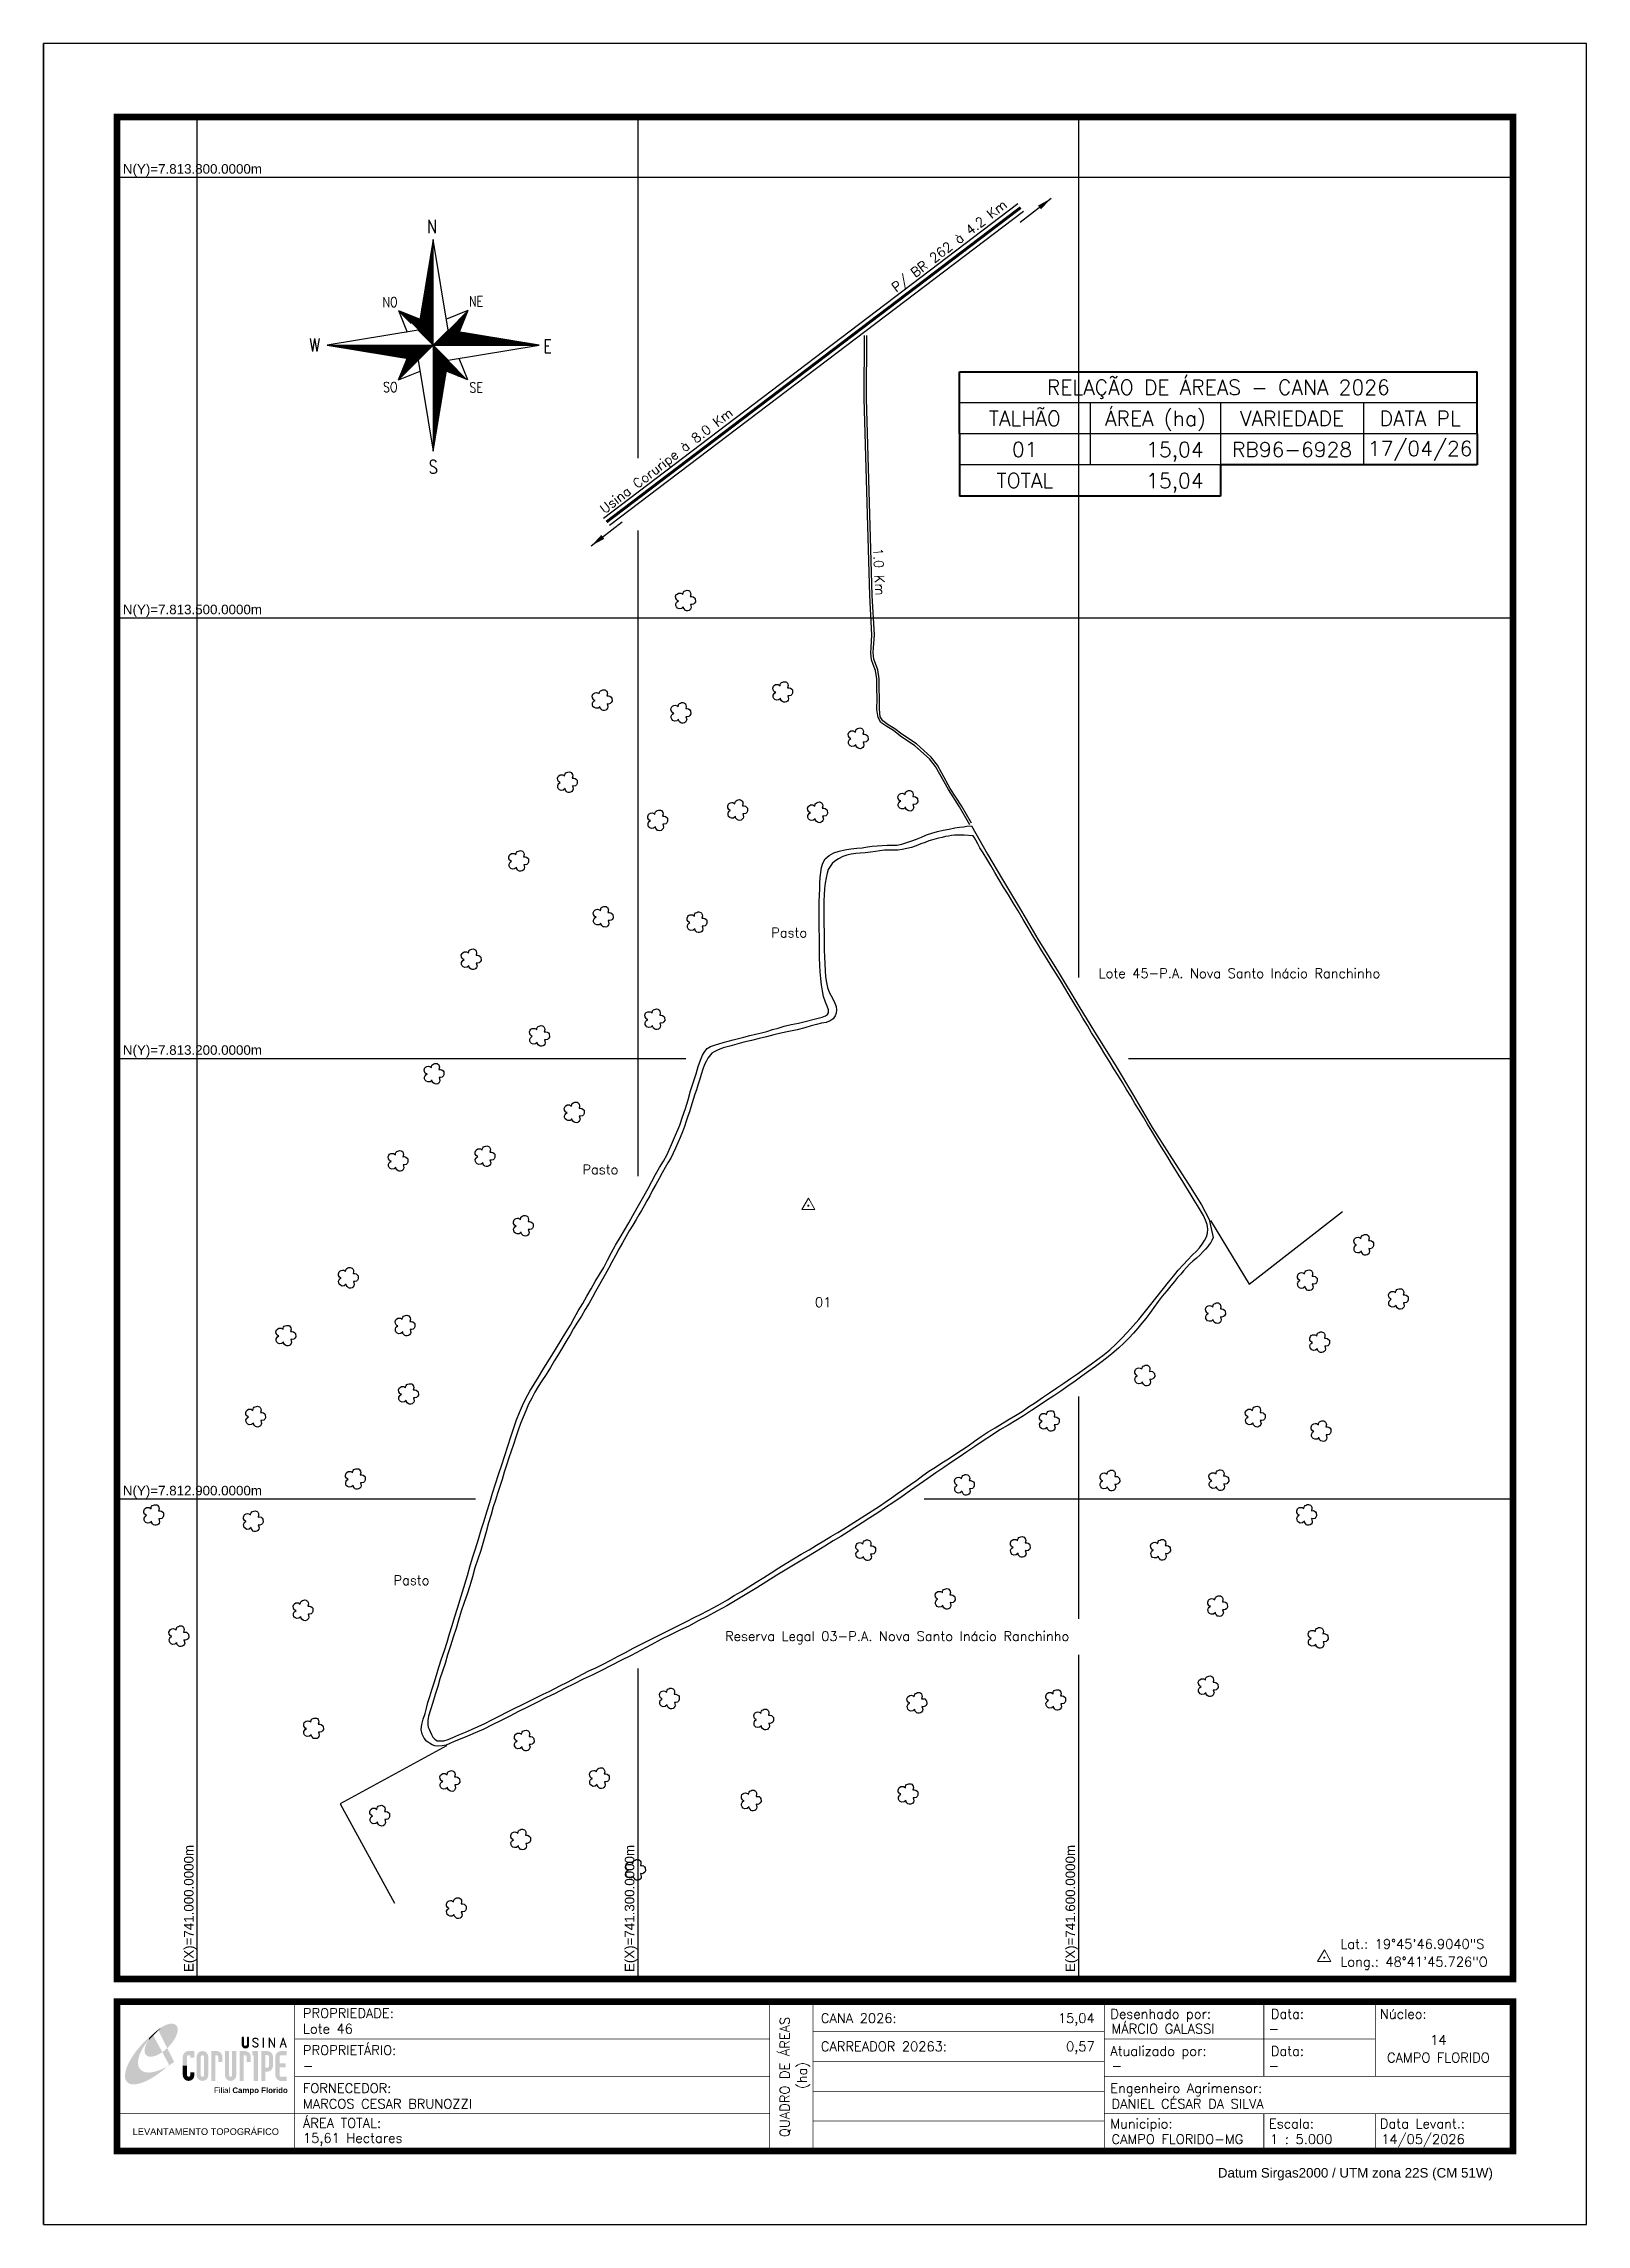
# Model space of a CAD drawing. Extents: x 740895 to 741945, y 7812406 to 7813891.
import ezdxf
from ezdxf.enums import TextEntityAlignment as Align

# ---------------------------------------------------------------- set-up
doc = ezdxf.new("R2010")
doc.units = 0
for name, pattern in [('CENTER2', [1.125, 0.75, -0.125, 0.125, -0.125]), ('CONTINUO', [0]), ('LIN0', [0])]:
    doc.linetypes.add(name, pattern=pattern)
for name, color, linetype in [('0114LOTE46', 1, 'Continuous'), ('0114LOTE46001', 5, 'Continuous'), ('_SIMBOLO ARVORE', 118, 'Continuous'), ('ESTRADA', 1, 'Continuous'), ('MALHA', 8, 'Continuous'), ('MARGEM', 5, 'Continuous'), ('QUADRO_DE_AREAS_CANA_2023', 7, 'Continuous'), ('SETA_NORTE', 3, 'Continuous'), ('TEXTO', 7, 'Continuous'), ('TEXTO CONFRONTANTES', 7, 'Continuous'), ('TEXTO_NUN_TAL', 7, 'Continuous')]:
    doc.layers.add(name, color=color, linetype=linetype)
doc.layers.add('TEXTO_DIVERSOS', color=7, linetype='Continuous', lineweight=5)
doc.styles.add('ARIAL', font='arial.ttf')
doc.styles.add('marcelo', font='arial.ttf')
doc.styles.add('ROMANS', font='romans')
doc.styles.add('Simplex', font='simplex.shx')
doc.styles.get("Standard").update_dxf_attribs({"font": 'arial.ttf'})
doc.dimstyles.new('ISO-25', dxfattribs={"dimtxt": 2.5, "dimasz": 2.5, "dimexe": 1.25, "dimexo": 0.625, "dimtad": 1, "dimtxsty": 'Standard', "dimcen": 2.5, "dimadec": 0, "dimazin": 0, "dimtfac": 1, "dimtmove": 0, "dimatfit": 3, "dimfxl": 1, "dimarcsym": 0})

msp = doc.modelspace()

# ---------------------------------------------------------------- texts
at = {"layer": 'MALHA'}
for s, p in [('N(Y)=7.813.800.0000m', (741044, 7813805.7)), ('N(Y)=7.813.500.0000m', (741044, 7813505.7)), ('N(Y)=7.813.200.0000m', (741044, 7813205.7)), ('N(Y)=7.812.900.0000m', (741044, 7812905.7))]:
    msp.add_text(s, height=6.5, dxfattribs=at).set_placement(p, align=Align.MIDDLE_RIGHT)
for s, p in [('E(X)=741.000.0000m', (740994.2, 7812664.4)), ('E(X)=741.300.0000m', (741294.2, 7812664.4)), ('E(X)=741.600.0000m', (741594.2, 7812664.4))]:
    msp.add_text(s, height=6.5, rotation=90, dxfattribs=at).set_placement(p, align=Align.MIDDLE_RIGHT)
at = {"layer": 'MARGEM', "color": 7, "linetype": 'Continuous', "lineweight": 9}
for s, style, p in [('PROPRIEDADE:', 'Simplex', (741071.9, 7812553.1)), ('Desenhado por:', 'Simplex', (741621.4, 7812552.6)), ('Data:', 'Simplex', (741730.7, 7812552.6)), ('Núcleo:', 'Simplex', (741804.9, 7812552.6)), ('PROPRIETÁRIO:', 'Simplex', (741071.9, 7812527.9)), ('Atualizado por:', 'Simplex', (741621.4, 7812527.3)), ('Data:', 'Simplex', (741730.7, 7812527.3)), ('FORNECEDOR:', 'Simplex', (741071.9, 7812502)), ('Engenheiro Agrimensor:', 'Simplex', (741621.4, 7812502)), ('ÁREA TOTAL:', 'Simplex', (741071.9, 7812478.3)), ('Municipio:', 'Simplex', (741621.4, 7812477.9)), ('Escala:', 'Simplex', (741729.4, 7812477.9)), ('Data Levant.:', 'Simplex', (741804.9, 7812477.9)), ('Datum Sirgas2000 / UTM zona 22S (CM 51W)', 'marcelo', (741694.6, 7812444.4))]:
    msp.add_text(s, height=6.5, dxfattribs=dict(at, style=style)).set_placement(p, align=Align.TOP_LEFT)
at = {"layer": 'MARGEM', "color": 7, "linetype": 'Continuous', "style": 'Simplex'}
for s, p in [('Lote 46', (741071.9, 7812542.5)), ('CANA 2026:', (741424.4, 7812549.7)), ('MÁRCIO GALASSI', (741622.2, 7812542.5)), ('CARREADOR 20263:', (741424.4, 7812530.5)), ('-', (741729.1, 7812542.5)), ('-', (741071.9, 7812517.3)), ('-', (741622.2, 7812517.3)), ('-', (741729.1, 7812517.3)), ('MARCOS CESAR BRUNOZZI', (741071.9, 7812491.4)), ('DANIEL CÉSAR DA SILVA', (741622.2, 7812491.4)), ('15,61 Hectares', (741071.9, 7812468.1)), ('CAMPO FLORIDO-MG', (741622.2, 7812467.3)), ('1 : 5.000', (741730.2, 7812467.3)), ('14/05/2026', (741805.8, 7812467.3))]:
    msp.add_text(s, height=6.5, dxfattribs=at).set_placement(p, align=Align.TOP_LEFT)
for s, p in [('QUADRO DE ÁREAS', (741399.8, 7812506.4)), ('(ha)', (741411.6, 7812507.4))]:
    msp.add_text(s, height=6.5, rotation=90, dxfattribs=at).set_placement(p, align=Align.MIDDLE_CENTER)
for s, p in [('15,04', (741610.8, 7812549.7)), ('0,57', (741610.8, 7812530.5))]:
    msp.add_text(s, height=6.5, dxfattribs=at).set_placement(p, align=Align.TOP_RIGHT)
for s, p in [('14', (741844.7, 7812531.6)), ('CAMPO FLORIDO', (741844.7, 7812519.6))]:
    msp.add_text(s, height=6.5, dxfattribs=at).set_placement(p, align=Align.MIDDLE_CENTER)
at = {"layer": 'MARGEM', "color": 7, "linetype": 'ByBlock'}
msp.add_text('LEVANTAMENTO TOPOGRÁFICO', height=4.5, dxfattribs=at).set_placement((741005.8, 7812469.2), align=Align.MIDDLE_CENTER)
at = {"layer": 'QUADRO_DE_AREAS_CANA_2023', "linetype": 'Continuous', "style": 'Simplex'}
for s, height, p in [('RELAÇÃO DE ÁREAS - CANA 2026', 10.144, (741694.9, 7813657)), ('TALHÃO', 10.14, (741563.2, 7813635.8)), ('ÁREA (ha)', 10.14, (741652.1, 7813635.8)), ('VARIEDADE', 10.14, (741745.1, 7813635.8)), ('DATA PL', 10.14, (741832.3, 7813635.8)), ('01', 10.14, (741563.2, 7813614.6)), ('RB96-6928', 10.14, (741745.1, 7813614.6)), ('17/04/26', 10.14, (741832.3, 7813615.3)), ('TOTAL', 10.14, (741563.2, 7813593.5))]:
    msp.add_text(s, height=height, dxfattribs=at).set_placement(p, align=Align.MIDDLE_CENTER)
for p in [(741684.9, 7813609.5), (741684.9, 7813588.3)]:
    msp.add_text('15,04', height=10.14, dxfattribs=at).set_placement(p, align=Align.RIGHT)
at = {"layer": 'TEXTO', "linetype": 'ByBlock', "style": 'Simplex'}
for s, p in [('Lat.: 19°45\'46.9040"S', (741778, 7812593.7, 328.4)), ('Long.: 48°41\'45.726"O', (741778, 7812581.6, 328.4))]:
    msp.add_text(s, height=6.5, dxfattribs=at).set_placement(p)
at = {"layer": 'TEXTO CONFRONTANTES', "style": 'Simplex'}
for s, p in [('Pasto', (741390.6, 7813282.4)), ('Lote 45-P.A. Nova Santo Inácio Ranchinho', (741613.5, 7813254.7)), ('Pasto', (741262.1, 7813121.1)), ('Pasto', (741133.5, 7812841.4)), ('Reserva Legal 03-P.A. Nova Santo Inácio Ranchinho', (741359.2, 7812803.3))]:
    msp.add_text(s, height=6.5, dxfattribs=at).set_placement(p)
at = {"layer": 'TEXTO_DIVERSOS', "style": 'Simplex'}
for s, rotation, p in [('P/ BR 262 à 4.2 Km', 37.6306, (741475.7, 7813721.4)), ('Usina Coruripe à 8.0 Km', 37.6306, (741277.2, 7813570.5)), ('1.0 Km', 272.8712, (741460, 7813547.6))]:
    msp.add_text(s, height=6.5, rotation=rotation, dxfattribs=at).set_placement(p)
at = {"layer": 'TEXTO_NUN_TAL', "style": 'Simplex'}
msp.add_text('01', height=6.5, dxfattribs=at).set_placement((741420.4, 7813030.7, -639.6))

# ---------------------------------------------------------------- blocks, each defined once
blk = doc.blocks.new('A$C78F83FB3')
at = {"layer": 'MARGEM'}
h = blk.add_hatch(color=20, dxfattribs=at)
edge = h.paths.add_edge_path()
edge.add_ellipse((19.49, 23.77), major_axis=(-6.68, -6.67), ratio=0.469426, start_angle=292.73277, end_angle=601.25787)
edge.add_ellipse((22.83, 22.05), major_axis=(12.64, 11.29), ratio=0.457614, start_angle=79.90686, end_angle=107.91393)
edge = h.paths.add_edge_path()
edge.add_ellipse((18.28, 18.7), major_axis=(13.95, 13.59), ratio=0.386848, start_angle=63.96117, end_angle=264.59932)
edge.add_ellipse((22.83, 22.05), major_axis=(12.64, 11.29), ratio=0.457614, start_angle=107.91393, end_angle=245.11815, ccw=False)
edge.add_ellipse((19.49, 23.77), major_axis=(-6.68, -6.67), ratio=0.469426, start_angle=241.25787, end_angle=292.73277, ccw=False)
for color, points in [(20, [(15.46, 26.12), (14.17, 24.81), (14.06, 24.24), (14.39, 23.97), (14.67, 24.54), (19.47, 29.32), (18.48, 28.66), (17.31, 27.78)]), (7, [(58.42, 24.9), (57.9, 24.9), (57.9, 21.73, -0.414214), (57.15, 20.98), (56.84, 20.98, -0.414214), (56.09, 21.73), (56.09, 24.9), (55.57, 24.9), (55.57, 21.73, 0.414214), (56.84, 20.46), (57.15, 20.46, 0.414214), (58.42, 21.73)]), (7, [(61.7, 24.9), (61.23, 24.9, 0.396318), (60.04, 23.78), (60.04, 23.72, 0.151912), (60.39, 22.97), (60.46, 22.92), (62.18, 22), (62.85, 21.83, 0.12407), (62.51, 22.42), (60.75, 23.36, -0.13192), (60.56, 23.77, -0.385578), (61.23, 24.37), (61.7, 24.37, -0.414214), (62.37, 23.7), (62.89, 23.7, 0.414214)]), (7, [(62.37, 23.7), (62.89, 23.7, 0.414214), (61.7, 24.9), (61.23, 24.9, 0.396318), (60.04, 23.78), (60.04, 23.72, 0.151912), (60.39, 22.97), (60.46, 22.92), (62.18, 22), (62.18, 22, -0.131921), (62.37, 21.59, -0.385578), (61.7, 20.98), (61.23, 20.98, -0.414214), (60.56, 21.65), (60.04, 21.65, 0.414214), (61.23, 20.46), (61.7, 20.46, 0.402546), (62.89, 21.61, 0.165292), (62.51, 22.42), (60.75, 23.36, -0.13192), (60.56, 23.77, -0.385578), (61.23, 24.37), (61.7, 24.37, -0.414214)]), (7, [(30.97, 12.46), (29.13, 12.46), (29.13, 8.21, 1), (34.29, 8.21), (34.29, 9.41), (32.45, 9.41), (32.45, 8.21, -1), (30.97, 8.21)])]:
    blk.add_hatch(color=color, dxfattribs=at).paths.add_polyline_path(points)
h = blk.add_hatch(color=7, dxfattribs=at)
h.paths.add_polyline_path([(65.24, 24.9), (64.72, 24.9), (64.72, 20.46), (65.24, 20.46)])
h.paths.add_polyline_path([(67.38, 20.46), (67.9, 20.46), (67.9, 23.74), (69.74, 20.46), (70.23, 20.46), (70.23, 24.9), (69.71, 24.9), (69.71, 21.58), (67.85, 24.9), (67.38, 24.9)])
h.paths.add_polyline_path([(72.17, 20.46), (72.72, 20.46), (73.14, 21.73), (74.49, 21.73), (74.9, 20.46), (75.45, 20.46), (74, 24.9), (73.62, 24.9)])
h.paths.add_polyline_path([(73.81, 23.8), (74.32, 22.25), (73.31, 22.25)], flags=16)
h = blk.add_hatch(color=7, dxfattribs=at)
h.paths.add_polyline_path([(31.71, 18.93, 0.414214), (29.13, 16.35), (29.13, 12.46), (30.97, 12.46), (30.97, 16.35, -0.414214), (31.71, 17.09), (32.45, 17.09), (32.45, 16.02), (34.29, 16.02), (34.29, 18.93)])
h.paths.add_polyline_path([(44.15, 17.09, -0.414214), (44.89, 16.35), (44.89, 14.1), (46.72, 14.1), (46.72, 16.17, 0.433937), (44.15, 18.93), (41.77, 18.93), (41.77, 12.46), (43.61, 12.46), (43.61, 17.09)])
h.paths.add_polyline_path([(43.61, 12.46), (41.77, 12.46), (41.77, 5.62), (43.61, 5.62)])
h.paths.add_polyline_path([(47.92, 12.46), (49.75, 12.46), (49.75, 18.93), (47.92, 18.93)])
h.paths.add_polyline_path([(52.91, 18.93), (51.08, 18.93), (51.08, 12.46), (52.91, 12.46)])
h.paths.add_polyline_path([(51.08, 8.12, -1), (49.75, 8.12), (49.75, 12.46), (47.92, 12.46), (47.92, 8.12, 1), (52.91, 8.12), (52.91, 12.46), (51.08, 12.46)])
h.paths.add_polyline_path([(54.41, 12.46), (56.25, 12.46), (56.25, 17.09), (56.79, 17.09, -0.414214), (57.53, 16.35), (57.53, 14.1), (59.36, 14.1), (59.36, 16.17, 0.433937), (56.79, 18.93), (54.41, 18.93)])
h.paths.add_polyline_path([(56.25, 12.46), (54.41, 12.46), (54.41, 5.62), (56.25, 5.62)])
h.paths.add_polyline_path([(60.73, 12.46), (62.58, 12.46), (62.58, 18.93), (60.02, 18.93), (60.02, 17.08), (60.73, 17.08)])
h.paths.add_polyline_path([(62.58, 12.46), (60.73, 12.46), (60.73, 5.62), (62.58, 5.62)])
h.paths.add_polyline_path([(64.06, 12.46), (65.82, 12.46), (65.82, 17.17), (66.66, 17.17, -0.450417), (67.48, 16.25), (67.48, 12.46), (69.24, 12.46, 0.002307), (69.24, 12.48, 0.005282), (69.23, 12.54, -0.000938), (69.23, 12.53), (69.23, 16.17, 0.433937), (66.66, 18.93), (64.06, 18.93)])
h.paths.add_polyline_path([(64.06, 5.62), (65.82, 5.62), (65.82, 9.77), (66.66, 9.77, 0.426056), (69.24, 12.46), (67.48, 12.46), (67.48, 12.45, -0.450417), (66.66, 11.53), (65.82, 11.53), (65.82, 12.46), (64.06, 12.46)])
h.paths.add_polyline_path([(70.37, 12.46), (74.87, 12.46), (74.87, 13.44), (72.21, 13.44), (72.21, 16.35, -0.414214), (72.95, 17.09), (75.38, 17.09), (75.38, 18.93), (72.95, 18.93, 0.414214), (70.37, 16.35)])
h.paths.add_polyline_path([(72.21, 11.62), (74.87, 11.62), (74.87, 12.46), (70.37, 12.46), (70.37, 8.21, 0.414214), (72.95, 5.62), (75.38, 5.62), (75.38, 7.47), (72.95, 7.47, -0.414214), (72.21, 8.21)])
h = blk.add_hatch(color=7, dxfattribs=at)
h.paths.add_polyline_path([(35.29, 16.35), (35.29, 8.21, 1), (40.46, 8.21, 0.016978), (40.45, 8.38), (40.45, 16.17, 0.433937), (37.88, 18.93), (37.87, 18.93, 0.41391)])
h.paths.add_polyline_path([(38.62, 16.35), (38.62, 8.21, -1), (37.13, 8.21), (37.13, 16.35, -1)], flags=16)
at = {"layer": 'MARGEM', "color": 7}
blk.add_lwpolyline([(58.42, 24.9), (57.9, 24.9), (57.9, 21.73, -0.414214), (57.15, 20.98), (56.84, 20.98, -0.414214), (56.09, 21.73), (56.09, 24.9), (55.57, 24.9), (55.57, 21.73, 0.414214), (56.84, 20.46), (57.15, 20.46, 0.414214), (58.42, 21.73), (58.42, 24.9)], format="xyb", close=True, dxfattribs=at)
at = {"layer": 'MARGEM', "color": 252, "insert": (43.05, 2.72), "char_height": 2.5, "width": 33.0271, "attachment_point": 1, "style": 'ARIAL'}
blk.add_mtext('Filial {\\fArial|b1|i0|c0|p34;Campo Florido}', dxfattribs=at)
blk = doc.blocks.new('A$C309442C0')
at = {"layer": 'SETA_NORTE', "linetype": 'Continuous'}
h = blk.add_hatch(dxfattribs=at)
h.set_pattern_fill('ANSI31', color=256, scale=0.1375, angle=-90, style=0)
h.set_pattern_definition([(315, (-215853.3434, 13873.16845), (0.3086963042, 0.3086963042), [])])
h.paths.add_polyline_path([(73.5, 97.4), (74.7, 104.9), (60, 110.8)])
h = blk.add_hatch(dxfattribs=at)
h.set_pattern_fill('ANSI31', color=256, scale=0.1375, angle=180, style=0)
h.set_pattern_definition([(225, (13869.59828, 216024.21475), (0.3086963042, -0.3086963042), [])])
h.paths.add_polyline_path([(93.8, 97.4), (101.4, 96.2), (107.3, 110.8)])
h = blk.add_hatch(dxfattribs=at)
h.set_pattern_fill('ANSI31', color=256, scale=0.1375, style=0)
h.set_pattern_definition([(45, (-13702.2971, -215849.77324), (-0.3086963042, 0.3086963042), [])])
h.paths.add_polyline_path([(73.5, 77), (65.9, 78.3), (60, 63.6)])
h = blk.add_hatch(dxfattribs=at)
h.set_pattern_fill('ANSI31', color=256, scale=0.1375, angle=90, style=0)
h.set_pattern_definition([(135, (216020.6446, -13698.72693), (-0.3086963042, -0.3086963042), [])])
h.paths.add_polyline_path([(93.8, 77), (92.6, 69.5), (107.3, 63.6)])
for p, q in [((81.6, 146.8), (83.7, 148.9)), ((81.7, 147.6), (83.7, 149.5)), ((81.8, 148.3), (83.7, 150.1)), ((82, 149.1), (83.7, 150.8)), ((82.1, 149.9), (83.7, 151.4)), ((82.2, 150.6), (83.7, 152.1)), ((82.3, 151.4), (83.7, 152.7)), ((82.5, 152.2), (83.7, 153.3)), ((82.6, 152.9), (83.7, 154)), ((82.7, 153.7), (83.7, 154.6)), ((82.9, 154.4), (83.7, 155.2)), ((83, 155.2), (83.7, 155.9)), ((83.1, 156), (83.7, 156.5)), ((83.2, 156.7), (83.7, 157.2)), ((83.4, 157.5), (83.7, 157.8)), ((83.5, 158.3), (83.7, 158.4)), ((83.6, 159), (83.7, 159.1)), ((78.7, 129.3), (83.7, 134.2)), ((78.8, 130), (83.7, 134.9)), ((79, 130.8), (83.7, 135.5)), ((79.1, 131.6), (83.7, 136.1)), ((79.2, 132.3), (83.7, 136.8)), ((79.3, 133.1), (83.7, 137.4)), ((79.5, 133.8), (83.7, 138)), ((79.6, 134.6), (83.7, 138.7)), ((79.7, 135.4), (83.7, 139.3)), ((79.8, 136.1), (83.7, 140)), ((80, 136.9), (83.7, 140.6)), ((80.1, 137.7), (83.7, 141.2)), ((80.2, 138.4), (83.7, 141.9)), ((80.3, 139.2), (83.7, 142.5)), ((80.5, 139.9), (83.7, 143.1)), ((80.6, 140.7), (83.7, 143.8)), ((80.7, 141.5), (83.7, 144.4)), ((80.8, 142.2), (83.7, 145)), ((81, 143), (83.7, 145.7)), ((81.1, 143.8), (83.7, 146.3)), ((81.2, 144.5), (83.7, 147)), ((81.3, 145.3), (83.7, 147.6)), ((81.5, 146.1), (83.7, 148.2)), ((75.7, 111), (83.7, 118.9)), ((75.8, 111.7), (83.7, 119.6)), ((75.9, 112.5), (83.7, 120.2)), ((76.1, 113.3), (83.7, 120.8)), ((76.2, 114), (83.7, 121.5)), ((76.3, 114.8), (83.7, 122.1)), ((76.4, 115.5), (83.7, 122.8)), ((76.6, 116.3), (83.7, 123.4)), ((76.7, 117.1), (83.7, 124)), ((76.8, 117.8), (83.7, 124.7)), ((76.9, 118.6), (83.7, 125.3)), ((77.1, 119.4), (83.7, 125.9)), ((77.2, 120.1), (83.7, 126.6)), ((77.3, 120.9), (83.7, 127.2)), ((77.4, 121.6), (83.7, 127.8)), ((77.6, 122.4), (83.7, 128.5)), ((77.7, 123.2), (83.7, 129.1)), ((77.8, 123.9), (83.7, 129.8)), ((78, 124.7), (83.7, 130.4)), ((78.1, 125.5), (83.7, 131)), ((78.2, 126.2), (83.7, 131.7)), ((78.3, 127), (83.7, 132.3)), ((78.5, 127.7), (83.7, 132.9)), ((78.6, 128.5), (83.7, 133.6)), ((60, 110.8), (74.7, 104.9)), ((60, 110.8), (65.9, 96.2)), ((73.5, 97.3), (83.7, 107.5)), ((73.6, 98), (83.7, 108.1)), ((73.7, 98.8), (83.7, 108.7)), ((73.8, 99.5), (83.7, 109.4)), ((73.8, 97), (83.7, 106.8)), ((73.9, 100.3), (83.7, 110)), ((74.1, 101.1), (83.7, 110.6)), ((74.2, 101.8), (83.7, 111.3)), ((74.2, 96.7), (83.7, 106.2)), ((74.3, 102.6), (83.7, 111.9)), ((74.4, 103.3), (83.7, 112.6)), ((74.5, 96.4), (83.7, 105.6)), ((74.6, 104.1), (83.7, 113.2)), ((74.7, 104.9), (83.7, 113.8)), ((74.8, 105.6), (83.7, 114.5)), ((74.8, 96.1), (83.7, 104.9)), ((74.9, 106.4), (83.7, 115.1)), ((75.1, 107.2), (83.7, 115.7)), ((75.1, 95.7), (83.7, 104.3)), ((75.2, 107.9), (83.7, 116.4)), ((75.3, 108.7), (83.7, 117)), ((75.4, 109.4), (83.7, 117.7)), ((75.6, 110.2), (83.7, 118.3)), ((107.3, 110.8), (92.6, 104.9)), ((107.3, 110.8), (101.4, 96.2)), ((75.4, 95.4), (83.7, 103.6)), ((75.8, 95.1), (83.7, 103)), ((76.1, 94.8), (83.7, 102.4)), ((76.4, 94.5), (83.7, 101.7)), ((76.7, 94.2), (83.7, 101.1)), ((77, 93.8), (83.7, 100.5)), ((77.4, 93.5), (83.7, 99.8)), ((77.7, 93.2), (83.7, 99.2)), ((78, 92.9), (83.7, 98.5)), ((78.3, 92.6), (83.7, 97.9)), ((78.6, 92.2), (83.7, 97.3)), ((78.9, 91.9), (83.7, 96.6)), ((79.3, 91.6), (83.7, 96)), ((79.6, 91.3), (83.7, 95.4)), ((79.9, 91), (83.7, 94.7)), ((80.2, 90.7), (83.7, 94.1)), ((80.5, 90.3), (83.7, 93.4)), ((80.9, 90), (83.7, 92.8)), ((81.2, 89.7), (83.7, 92.2)), ((81.5, 89.4), (83.7, 91.5)), ((81.8, 89.1), (83.7, 90.9)), ((82.1, 88.7), (83.7, 90.3)), ((82.4, 88.4), (83.7, 89.6)), ((83.8, 87.2), (94, 97.4)), ((84.4, 87.2), (94.5, 97.3)), ((85.1, 87.2), (95.1, 97.2)), ((85.7, 87.2), (95.6, 97.1)), ((86.3, 87.2), (96.2, 97)), ((87, 87.2), (96.7, 96.9)), ((87.6, 87.2), (97.2, 96.9)), ((88.3, 87.2), (97.8, 96.8)), ((88.9, 87.2), (98.3, 96.7)), ((89.5, 87.2), (98.9, 96.6)), ((90.2, 87.2), (99.4, 96.5)), ((90.8, 87.2), (100, 96.4)), ((91.4, 87.2), (100.5, 96.3)), ((92.1, 87.2), (101.1, 96.2)), ((92.7, 87.2), (101.6, 96.1)), ((93.4, 87.2), (102.2, 96)), ((94, 87.2), (102.7, 96)), ((94.6, 87.2), (103.3, 95.9)), ((95.3, 87.2), (103.8, 95.8)), ((95.9, 87.2), (104.4, 95.7)), ((96.5, 87.2), (104.9, 95.6)), ((97.2, 87.2), (105.5, 95.5)), ((97.8, 87.2), (106, 95.4)), ((98.4, 87.2), (106.5, 95.3)), ((99.1, 87.2), (107.1, 95.2)), ((99.7, 87.2), (107.6, 95.1)), ((100.4, 87.2), (108.2, 95.1)), ((101, 87.2), (108.7, 95)), ((101.6, 87.2), (109.3, 94.9)), ((102.3, 87.2), (109.8, 94.8)), ((102.9, 87.2), (110.4, 94.7)), ((103.5, 87.2), (110.9, 94.6)), ((104.2, 87.2), (111.5, 94.5)), ((104.8, 87.2), (112, 94.4)), ((105.5, 87.2), (112.6, 94.3)), ((106.1, 87.2), (113.1, 94.2)), ((106.7, 87.2), (113.7, 94.1)), ((107.4, 87.2), (114.2, 94.1)), ((108, 87.2), (114.8, 94)), ((108.6, 87.2), (115.3, 93.9)), ((109.3, 87.2), (115.8, 93.8)), ((109.9, 87.2), (116.4, 93.7)), ((110.6, 87.2), (116.9, 93.6)), ((111.2, 87.2), (117.5, 93.5)), ((111.8, 87.2), (118, 93.4)), ((112.5, 87.2), (118.6, 93.3)), ((113.1, 87.2), (119.1, 93.2)), ((113.7, 87.2), (119.7, 93.2)), ((114.4, 87.2), (120.2, 93.1)), ((115, 87.2), (120.8, 93)), ((115.6, 87.2), (121.3, 92.9)), ((116.3, 87.2), (121.9, 92.8)), ((116.9, 87.2), (122.4, 92.7)), ((117.6, 87.2), (123, 92.6)), ((118.2, 87.2), (123.5, 92.5)), ((118.8, 87.2), (124, 92.4)), ((119.5, 87.2), (124.6, 92.3)), ((120.1, 87.2), (125.1, 92.3)), ((120.7, 87.2), (125.7, 92.2)), ((121.4, 87.2), (126.2, 92.1)), ((122, 87.2), (126.8, 92)), ((122.7, 87.2), (127.3, 91.9)), ((123.3, 87.2), (127.9, 91.8)), ((123.9, 87.2), (128.4, 91.7)), ((124.6, 87.2), (129, 91.6)), ((125.2, 87.2), (129.5, 91.5)), ((125.8, 87.2), (130.1, 91.4)), ((126.5, 87.2), (130.6, 91.4)), ((127.1, 87.2), (131.2, 91.3)), ((127.8, 87.2), (131.7, 91.2)), ((128.4, 87.2), (132.3, 91.1)), ((129, 87.2), (132.8, 91)), ((129.7, 87.2), (133.3, 90.9)), ((130.3, 87.2), (133.9, 90.8)), ((130.9, 87.2), (134.4, 90.7)), ((131.6, 87.2), (135, 90.6)), ((132.2, 87.2), (135.5, 90.5)), ((132.8, 87.2), (136.1, 90.5)), ((133.5, 87.2), (136.6, 90.4)), ((134.1, 87.2), (137.2, 90.3)), ((134.8, 87.2), (137.7, 90.2)), ((135.4, 87.2), (138.3, 90.1)), ((136, 87.2), (138.8, 90)), ((136.7, 87.2), (139.4, 89.9)), ((137.3, 87.2), (139.9, 89.8)), ((137.9, 87.2), (140.5, 89.7)), ((138.6, 87.2), (141, 89.6)), ((139.2, 87.2), (141.6, 89.6)), ((139.9, 87.2), (142.1, 89.5)), ((140.5, 87.2), (142.6, 89.4)), ((141.1, 87.2), (143.2, 89.3)), ((141.8, 87.2), (143.7, 89.2)), ((142.4, 87.2), (144.3, 89.1)), ((11.8, 87.2), (11.8, 87.2)), ((12.3, 87.1), (12.4, 87.2)), ((12.9, 87), (13.1, 87.2)), ((13.4, 86.9), (13.7, 87.2)), ((14, 86.8), (14.4, 87.2)), ((14.5, 86.7), (15, 87.2)), ((15.1, 86.6), (15.6, 87.2)), ((15.6, 86.6), (16.3, 87.2)), ((16.2, 86.5), (16.9, 87.2)), ((16.7, 86.4), (17.5, 87.2)), ((17.2, 86.3), (18.2, 87.2)), ((17.8, 86.2), (18.8, 87.2)), ((18.3, 86.1), (19.5, 87.2)), ((18.9, 86), (20.1, 87.2)), ((19.4, 85.9), (20.7, 87.2)), ((20, 85.8), (21.4, 87.2)), ((20.5, 85.7), (22, 87.2)), ((21.1, 85.7), (22.6, 87.2)), ((21.6, 85.6), (23.3, 87.2)), ((22.2, 85.5), (23.9, 87.2)), ((22.7, 85.4), (24.6, 87.2)), ((23.3, 85.3), (25.2, 87.2)), ((23.8, 85.2), (25.8, 87.2)), ((24.4, 85.1), (26.5, 87.2)), ((24.9, 85), (27.1, 87.2)), ((25.5, 84.9), (27.7, 87.2)), ((26, 84.8), (28.4, 87.2)), ((26.5, 84.8), (29, 87.2)), ((27.1, 84.7), (29.6, 87.2)), ((27.6, 84.6), (30.3, 87.2)), ((28.2, 84.5), (30.9, 87.2)), ((28.7, 84.4), (31.6, 87.2)), ((29.3, 84.3), (32.2, 87.2)), ((29.8, 84.2), (32.8, 87.2)), ((30.4, 84.1), (33.5, 87.2)), ((30.9, 84), (34.1, 87.2)), ((31.5, 83.9), (34.7, 87.2)), ((32, 83.9), (35.4, 87.2)), ((32.6, 83.8), (36, 87.2)), ((33.1, 83.7), (36.7, 87.2)), ((33.7, 83.6), (37.3, 87.2)), ((34.2, 83.5), (37.9, 87.2)), ((34.7, 83.4), (38.6, 87.2)), ((35.3, 83.3), (39.2, 87.2)), ((35.8, 83.2), (39.8, 87.2)), ((36.4, 83.1), (40.5, 87.2)), ((36.9, 83), (41.1, 87.2)), ((37.5, 83), (41.8, 87.2)), ((38, 82.9), (42.4, 87.2)), ((38.6, 82.8), (43, 87.2)), ((39.1, 82.7), (43.7, 87.2)), ((39.7, 82.6), (44.3, 87.2)), ((40.2, 82.5), (44.9, 87.2)), ((40.8, 82.4), (45.6, 87.2)), ((41.3, 82.3), (46.2, 87.2)), ((41.9, 82.2), (46.8, 87.2)), ((42.4, 82.1), (47.5, 87.2)), ((43, 82.1), (48.1, 87.2)), ((43.5, 82), (48.8, 87.2)), ((44, 81.9), (49.4, 87.2)), ((44.6, 81.8), (50, 87.2)), ((45.1, 81.7), (50.7, 87.2)), ((45.7, 81.6), (51.3, 87.2)), ((46.2, 81.5), (51.9, 87.2)), ((46.8, 81.4), (52.6, 87.2)), ((47.3, 81.3), (53.2, 87.2)), ((47.9, 81.2), (53.9, 87.2)), ((48.4, 81.2), (54.5, 87.2)), ((49, 81.1), (55.1, 87.2)), ((49.5, 81), (55.8, 87.2)), ((50.1, 80.9), (56.4, 87.2)), ((50.6, 80.8), (57, 87.2)), ((51.2, 80.7), (57.7, 87.2)), ((51.7, 80.6), (58.3, 87.2)), ((52.3, 80.5), (59, 87.2)), ((52.8, 80.4), (59.6, 87.2)), ((53.3, 80.3), (60.2, 87.2)), ((53.9, 80.3), (60.9, 87.2)), ((54.4, 80.2), (61.5, 87.2)), ((55, 80.1), (62.1, 87.2)), ((55.5, 80), (62.8, 87.2)), ((56.1, 79.9), (63.4, 87.2)), ((56.6, 79.8), (64, 87.2)), ((57.2, 79.7), (64.7, 87.2)), ((57.7, 79.6), (65.3, 87.2)), ((58.3, 79.5), (66, 87.2)), ((58.8, 79.4), (66.6, 87.2)), ((59.4, 79.4), (67.2, 87.2)), ((59.9, 79.3), (67.9, 87.2)), ((83.7, 87.2), (60, 63.6)), ((60, 63.6), (65.9, 78.3)), ((60.5, 79.2), (68.5, 87.2)), ((61, 79.1), (69.1, 87.2)), ((61.5, 79), (69.8, 87.2)), ((62.1, 78.9), (70.4, 87.2)), ((62.6, 78.8), (71.1, 87.2)), ((63.2, 78.7), (71.7, 87.2)), ((63.7, 78.6), (72.3, 87.2)), ((64.3, 78.5), (73, 87.2)), ((64.8, 78.4), (73.6, 87.2)), ((65.4, 78.4), (74.2, 87.2)), ((65.9, 78.3), (74.9, 87.2)), ((66.5, 78.2), (75.5, 87.2)), ((67, 78.1), (76.2, 87.2)), ((67.6, 78), (76.8, 87.2)), ((68.1, 77.9), (77.4, 87.2)), ((68.7, 77.8), (78.1, 87.2)), ((69.2, 77.7), (78.7, 87.2)), ((69.8, 77.6), (79.3, 87.2)), ((70.3, 77.5), (80, 87.2)), ((70.8, 77.5), (80.6, 87.2)), ((71.4, 77.4), (81.2, 87.2)), ((71.9, 77.3), (81.9, 87.2)), ((72.5, 77.2), (82.5, 87.2)), ((73, 77.1), (83.2, 87.2)), ((82.8, 88.1), (83.7, 89)), ((83.1, 87.8), (83.7, 88.4)), ((83.4, 87.5), (83.7, 87.7)), ((83.7, 87.1), (83.7, 87.1)), ((83.7, 86.4), (84, 86.8)), ((83.7, 85.8), (84.4, 86.5)), ((83.7, 85.2), (84.7, 86.2)), ((83.7, 84.5), (85, 85.9)), ((83.7, 83.9), (85.3, 85.6)), ((83.7, 83.3), (85.6, 85.2)), ((83.7, 82.6), (86, 84.9)), ((83.7, 82), (86.3, 84.6)), ((83.7, 81.3), (86.6, 84.3)), ((83.7, 80.7), (86.9, 84)), ((83.7, 80.1), (87.2, 83.6)), ((83.7, 79.4), (87.5, 83.3)), ((83.7, 78.8), (87.9, 83)), ((83.7, 78.2), (88.2, 82.7)), ((83.7, 77.5), (88.5, 82.4)), ((83.7, 76.9), (88.8, 82.1)), ((83.7, 76.2), (89.1, 81.7)), ((83.7, 75.6), (89.5, 81.4)), ((83.7, 75), (89.8, 81.1)), ((83.7, 74.3), (90.1, 80.8)), ((83.7, 73.7), (90.4, 80.5)), ((83.7, 73.1), (90.7, 80.1)), ((83.7, 72.4), (91, 79.8)), ((83.7, 71.8), (91.4, 79.5)), ((83.7, 71.2), (91.7, 79.2)), ((83.7, 70.5), (92, 78.9)), ((83.7, 69.9), (92.3, 78.5)), ((83.7, 69.2), (92.6, 78.2)), ((83.7, 68.6), (93, 77.9)), ((83.7, 68), (93.3, 77.6)), ((83.7, 67.3), (93.6, 77.3)), ((83.7, 66.7), (93.8, 76.9)), ((83.7, 66.1), (93.7, 76.1)), ((83.7, 65.4), (93.6, 75.3)), ((83.7, 64.8), (93.4, 74.6)), ((107.3, 63.6), (101.4, 78.3)), ((143, 87.2), (144.8, 89)), ((143.7, 87.2), (145.4, 88.9)), ((144.3, 87.2), (145.9, 88.8)), ((144.9, 87.2), (146.5, 88.7)), ((145.6, 87.2), (147, 88.7)), ((146.2, 87.2), (147.6, 88.6)), ((146.9, 87.2), (148.1, 88.5)), ((147.5, 87.2), (148.7, 88.4)), ((148.1, 87.2), (149.2, 88.3)), ((148.8, 87.2), (149.8, 88.2)), ((149.4, 87.2), (150.3, 88.1)), ((150, 87.2), (150.8, 88)), ((150.7, 87.2), (151.4, 87.9)), ((151.3, 87.2), (151.9, 87.8)), ((152, 87.2), (152.5, 87.8)), ((152.6, 87.2), (153, 87.7)), ((153.2, 87.2), (153.6, 87.6)), ((153.9, 87.2), (154.1, 87.5)), ((154.5, 87.2), (154.7, 87.4)), ((155.1, 87.2), (155.2, 87.3)), ((60, 63.6), (74.7, 69.5)), ((83.7, 64.1), (93.3, 73.8)), ((83.7, 63.5), (93.2, 73)), ((83.7, 62.9), (93.1, 72.3)), ((83.7, 62.2), (92.9, 71.5)), ((83.7, 61.6), (92.8, 70.8)), ((83.7, 61), (92.7, 70)), ((83.7, 60.3), (92.6, 69.2)), ((83.7, 59.7), (92.4, 68.5)), ((83.7, 59), (92.3, 67.7)), ((83.7, 58.4), (92.2, 66.9)), ((83.7, 57.8), (92.1, 66.2)), ((83.7, 57.1), (91.9, 65.4)), ((83.7, 56.5), (91.8, 64.7)), ((83.7, 55.9), (91.7, 63.9)), ((83.7, 55.2), (91.6, 63.1)), ((83.7, 54.6), (91.4, 62.4)), ((83.7, 54), (91.3, 61.6)), ((83.7, 53.3), (91.2, 60.8)), ((83.7, 52.7), (91.1, 60.1)), ((107.3, 63.6), (92.6, 69.5)), ((83.7, 52), (90.9, 59.3)), ((83.7, 51.4), (90.8, 58.6)), ((83.7, 50.8), (90.7, 57.8)), ((83.7, 50.1), (90.5, 57)), ((83.7, 49.5), (90.4, 56.3)), ((83.7, 48.9), (90.3, 55.5)), ((83.7, 48.2), (90.2, 54.7)), ((83.7, 47.6), (90, 54)), ((83.7, 46.9), (89.9, 53.2)), ((83.7, 46.3), (89.8, 52.5)), ((83.7, 45.7), (89.7, 51.7)), ((83.7, 45), (89.5, 50.9)), ((83.7, 44.4), (89.4, 50.2)), ((83.7, 43.8), (89.3, 49.4)), ((83.7, 43.1), (89.2, 48.6)), ((83.7, 42.5), (89, 47.9)), ((83.7, 41.8), (88.9, 47.1)), ((83.7, 41.2), (88.8, 46.3)), ((83.7, 40.6), (88.7, 45.6)), ((83.7, 39.9), (88.5, 44.8)), ((83.7, 39.3), (88.4, 44.1)), ((83.7, 38.7), (88.3, 43.3)), ((83.7, 38), (88.2, 42.5)), ((83.7, 37.4), (88, 41.8)), ((83.7, 36.8), (87.9, 41)), ((83.7, 36.1), (87.8, 40.2)), ((83.7, 35.5), (87.7, 39.5)), ((83.7, 34.8), (87.5, 38.7)), ((83.7, 34.2), (87.4, 38)), ((83.7, 33.6), (87.3, 37.2)), ((83.7, 32.9), (87.2, 36.4)), ((83.7, 32.3), (87, 35.7)), ((83.7, 31.7), (86.9, 34.9)), ((83.7, 31), (86.8, 34.1)), ((83.7, 30.4), (86.7, 33.4)), ((83.7, 29.7), (86.5, 32.6)), ((83.7, 29.1), (86.4, 31.9)), ((83.7, 28.5), (86.3, 31.1)), ((83.7, 27.8), (86.2, 30.3)), ((83.7, 27.2), (86, 29.6)), ((83.7, 26.6), (85.9, 28.8)), ((83.7, 25.9), (85.8, 28)), ((83.7, 25.3), (85.6, 27.3)), ((83.7, 24.6), (85.5, 26.5)), ((83.7, 24), (85.4, 25.8)), ((83.7, 23.4), (85.3, 25)), ((83.7, 22.7), (85.1, 24.2)), ((83.7, 22.1), (85, 23.5)), ((83.7, 21.5), (84.9, 22.7)), ((83.7, 20.8), (84.8, 21.9)), ((83.7, 20.2), (84.6, 21.2)), ((83.7, 19.6), (84.5, 20.4)), ((83.7, 18.9), (84.4, 19.7)), ((83.7, 18.3), (84.3, 18.9)), ((83.7, 17.6), (84.1, 18.1)), ((83.7, 17), (84, 17.4)), ((83.7, 16.4), (83.9, 16.6)), ((83.7, 15.7), (83.8, 15.8))]:
    blk.add_line(p, q, dxfattribs=at)
blk.add_lwpolyline([(93.8, 77), (155.7, 87.2), (93.8, 97.4), (83.7, 159.3), (73.5, 97.4), (11.6, 87.2), (73.5, 77), (83.7, 15.1)], close=True, dxfattribs=at)
for points in [[(83.7, 87.2), (83.7, 159.3)], [(83.7, 87.2), (73.5, 97.4)], [(83.7, 87.2), (93.8, 97.4)], [(11.6, 87.2), (155.7, 87.2)], [(83.7, 87.2), (73.5, 77)], [(83.7, 87.2), (93.8, 77)], [(83.7, 87.2), (83.7, 15.1)]]:
    blk.add_lwpolyline(points, dxfattribs=at)
at = {"layer": 'SETA_NORTE', "color": 7, "lineweight": 30, "style": 'ROMANS', "width": 0.8}
for s, height, p in [('N ', 8.94, (79.5, 163.6)), ('NO', 6.88, (49.1, 113.2)), ('NE', 6.87, (108, 113.7)), ('W', 8.94, (-0.7, 82.9)), ('E', 8.94, (158.6, 82.1)), ('SO', 6.88, (49.5, 55.3)), ('SE', 6.87, (108.3, 55)), ('S', 8.94, (80.6, 0))]:
    blk.add_text(s, height=height, dxfattribs=at).set_placement(p)

# ---------------------------------------------------------------- linework, layer by layer
at = {"color": 8}
for p, q in [((741000, 7812573.2), (741000, 7813841)), ((741300, 7813608.8), (741300, 7813841)), ((741600, 7813255.1), (741600, 7813841)), ((740945.4, 7813800), (741895.4, 7813800)), ((741300, 7813119.8), (741300, 7813559.5)), ((740945.4, 7813500), (741895.4, 7813500)), ((740945.4, 7813200), (741332.4, 7813200)), ((741633.8, 7813200), (741895.4, 7813200)), ((741600, 7812818.4), (741600, 7812969.8)), ((740945.4, 7812900), (741189.3, 7812900)), ((741494.6, 7812900), (741895.4, 7812900)), ((741600, 7812573.2), (741600, 7812793.9)), ((741300, 7812573.2), (741300, 7812784.6))]:
    msp.add_line(p, q, dxfattribs=at)
for points in [[(741689.6, 7813089.7), (741716, 7813046.3), (741779.4, 7813095.7)], [(741169.7, 7812732), (741097.2, 7812692.3), (741134.2, 7812624.8)]]:
    msp.add_lwpolyline(points)
at = {"layer": '0114LOTE46'}
msp.add_lwpolyline([(741691.4, 7813078.1), (741691.4, 7813078.1), (741690.6, 7813076.1), (741689.8, 7813074.7), (741688.8, 7813073.3), (741687.7, 7813072), (741686.2, 7813070.2), (741684.6, 7813068.4), (741682.6, 7813066.3), (741680.1, 7813064), (741677.6, 7813061.9), (741675.3, 7813059.8), (741673.3, 7813057.6), (741671.3, 7813055.4), (741669.4, 7813053), (741667.2, 7813050.7), (741665.1, 7813048.1), (741662.6, 7813045.1), (741659.8, 7813041.7), (741656.8, 7813038.1), (741654, 7813034.4), (741651.1, 7813030.4), (741648.3, 7813026.5), (741645.6, 7813023), (741642.9, 7813019.6), (741640.1, 7813016.3), (741637.1, 7813012.9), (741633.9, 7813009.4), (741630.6, 7813006), (741627.3, 7813002.9), (741623.8, 7812999.9), (741620, 7812996.7), (741615.8, 7812993.5), (741611.3, 7812990.3), (741606.7, 7812987), (741602.1, 7812983.6), (741597.4, 7812980.2), (741592.6, 7812976.7), (741587.7, 7812973.4), (741582.9, 7812970.3), (741578, 7812967), (741572.9, 7812963.6), (741567.7, 7812960.2), (741562.4, 7812956.7), (741557.2, 7812953.5), (741551.9, 7812950.2), (741546.3, 7812947), (741540.5, 7812943.3), (741534.8, 7812939.5), (741529.2, 7812935.7), (741523.7, 7812932), (741518.5, 7812928.5), (741513.3, 7812925), (741508, 7812921.5), (741502.6, 7812917.8), (741497.1, 7812914), (741491.3, 7812909.9), (741485.5, 7812905.8), (741479.8, 7812901.7), (741474.1, 7812897.8), (741468.5, 7812894.1), (741463.1, 7812890.5), (741457.8, 7812887.1), (741452.5, 7812883.7), (741447.6, 7812880.5), (741442.9, 7812877.6), (741438.1, 7812874.5), (741432.8, 7812871.4), (741427.2, 7812867.9), (741421.2, 7812864.3), (741414.8, 7812860.3), (741408.1, 7812856.3), (741401.2, 7812852.2), (741394.4, 7812848.1), (741387.7, 7812843.7), (741380.9, 7812839.5), (741374.1, 7812835.4), (741367.2, 7812831.4), (741360.3, 7812827.3), (741353.6, 7812823.5), (741347.1, 7812819.9), (741341, 7812816.9), (741334.9, 7812813.7), (741328.5, 7812810.6), (741322.1, 7812807.5), (741315.5, 7812804.2), (741308.8, 7812800.6), (741302, 7812797), (741295.2, 7812793.4), (741288.3, 7812789.9), (741281.6, 7812786.5), (741275, 7812783.2), (741268.8, 7812780.1), (741262.7, 7812777.2), (741256.5, 7812774.1), (741250, 7812770.9), (741243.6, 7812767.6), (741237.2, 7812764.5), (741231, 7812761.4), (741224.7, 7812758.3), (741218.7, 7812755.3), (741212.8, 7812752.2), (741206.8, 7812749.1), (741200.8, 7812746.2), (741195, 7812743.3), (741189.2, 7812740.8), (741183.8, 7812738.4), (741178.8, 7812736.4), (741174.8, 7812734.8), (741171.8, 7812733.4), (741169.3, 7812732.4), (741166.6, 7812731.9), (741163.5, 7812731.6), (741161.7, 7812731.9), (741159.9, 7812732.6), (741158, 7812733.6), (741156.1, 7812735.1), (741154.4, 7812737.1), (741153, 7812739.8), (741152.4, 7812743), (741152.9, 7812746.4), (741153.8, 7812750.1), (741155, 7812754), (741155.9, 7812757.6), (741156.9, 7812761.4), (741158.2, 7812765.6), (741159.6, 7812770.1), (741161.2, 7812774.9), (741162.7, 7812780), (741164.3, 7812785.5), (741166.2, 7812791.1), (741168.2, 7812796.8), (741170, 7812802.4), (741171.6, 7812808.1), (741173.4, 7812813.9), (741175.3, 7812819.9), (741177.1, 7812825.6), (741183.8, 7812847.8), (741185.4, 7812853.8), (741187.3, 7812859.8), (741189.3, 7812866.1), (741191.3, 7812872.6), (741193.3, 7812878.9), (741195.2, 7812885.1), (741197, 7812891.3), (741199, 7812897.5), (741200.9, 7812903.9), (741203, 7812910.3), (741205.1, 7812916.7), (741207.2, 7812923.2), (741209.2, 7812929.6), (741211.3, 7812936), (741213.4, 7812942.3), (741215.4, 7812948.4), (741217.3, 7812953.8), (741219.2, 7812958.9), (741221.4, 7812963.6), (741223.7, 7812968.4), (741226.4, 7812973.3), (741229.2, 7812978.2), (741232.2, 7812983), (741235.1, 7812987.9), (741238.1, 7812992.7), (741241.2, 7812997.8), (741244.4, 7813003), (741247.6, 7813008.2), (741250.8, 7813013.4), (741253.9, 7813018.3), (741256.5, 7813023.1), (741259.3, 7813028.1), (741262.3, 7813033), (741265.1, 7813038), (741268, 7813043), (741270.8, 7813048), (741273.7, 7813052.9), (741276.6, 7813057.7), (741279.2, 7813062.7), (741281.9, 7813067.8), (741284.7, 7813072.9), (741287.7, 7813078), (741290.7, 7813083.1), (741293.6, 7813088.1), (741296.5, 7813093), (741306.9, 7813111.3), (741309.4, 7813116.2), (741311.8, 7813120.9), (741314.6, 7813125.6), (741317.3, 7813130.1), (741319.9, 7813134.5), (741328.4, 7813154.6), (741330.3, 7813160.1), (741332.2, 7813165.9), (741334, 7813171.9), (741335.7, 7813178), (741337.8, 7813184.1), (741339.5, 7813189.6), (741341, 7813194.5), (741342.5, 7813198.7), (741343.9, 7813202.2), (741345.4, 7813204.8), (741347, 7813206.7), (741349.2, 7813208.1), (741352, 7813209.1), (741355, 7813209.9), (741358, 7813210.8), (741361.3, 7813211.7), (741364.7, 7813212.7), (741368.3, 7813213.6), (741372, 7813214.5), (741376, 7813215.5), (741380, 7813216.4), (741383.9, 7813217.4), (741387.7, 7813218.4), (741391.6, 7813219.6), (741395.3, 7813220.7), (741399.5, 7813222), (741404.3, 7813223), (741409.1, 7813224.1), (741425.4, 7813228.1), (741427.5, 7813228.9), (741428.9, 7813229.9), (741429.6, 7813231.1), (741429.5, 7813233), (741428.7, 7813235.5), (741427.6, 7813238.4), (741426.3, 7813242.2), (741425.5, 7813246), (741424.9, 7813250), (741424.3, 7813254.4), (741424, 7813258.9), (741423.7, 7813263.5), (741423.5, 7813268.4), (741423.5, 7813273.4), (741423.4, 7813278.2), (741423.4, 7813283.1), (741423.3, 7813287.9), (741423.3, 7813292.9), (741423.2, 7813297.7), (741423.2, 7813302.3), (741423.2, 7813306.7), (741423.4, 7813311.1), (741423.6, 7813315.4), (741423.8, 7813319.4), (741424, 7813323.2), (741424.3, 7813326.7), (741424.8, 7813330), (741425.7, 7813333), (741427.4, 7813335.8), (741430, 7813338.2), (741433.3, 7813339.9), (741436.9, 7813341.1), (741440.7, 7813342), (741444.9, 7813342.7), (741448.8, 7813343.1), (741452.6, 7813343.5), (741456.1, 7813344), (741459.3, 7813344.5), (741462.7, 7813344.7), (741466.1, 7813345), (741469.5, 7813345.2), (741473, 7813345.1), (741476.2, 7813345.3), (741479.5, 7813345.8), (741483, 7813347), (741486.3, 7813348.1), (741489.5, 7813349.3), (741492.9, 7813350.7), (741496.4, 7813352.2), (741500, 7813353.4), (741503.8, 7813354.5), (741507.7, 7813355.4), (741511.7, 7813356.2), (741515.6, 7813356.9), (741518.8, 7813357.4), (741521.5, 7813357.7), (741523.8, 7813358.1), (741527, 7813358.4), (741537.9, 7813339), (741548.1, 7813321.8), (741560.9, 7813300.3), (741572.1, 7813281.3), (741586, 7813259), (741600, 7813235.6), (741610.6, 7813218.1), (741624.7, 7813195.7), (741637.2, 7813174.8), (741650, 7813152.9), (741661.4, 7813134.9), (741674.6, 7813114.3), (741683.4, 7813100.2), (741688.6, 7813090.3), (741691.4, 7813078.1)], close=True, dxfattribs=at)
at = {"layer": '0114LOTE46001', "flags": 128}
msp.add_lwpolyline([(741521.9, 7813352.1), (741517.6, 7813352.1), (741515.4, 7813352), (741513.3, 7813351.8), (741511.3, 7813351.4), (741509.2, 7813351.1), (741506.9, 7813350.5), (741504.4, 7813350), (741501.2, 7813349.1), (741498, 7813348.1), (741495.3, 7813347), (741492.4, 7813346), (741489.2, 7813344.8), (741486.1, 7813343.7), (741483, 7813343), (741479.8, 7813342.3), (741476.7, 7813341.8), (741473.5, 7813341.8), (741470.7, 7813341.8), (741467.7, 7813341.7), (741464.6, 7813341.4), (741461.5, 7813340.9), (741458.1, 7813340.4), (741454.5, 7813340), (741451.2, 7813339.8), (741448.1, 7813339.5), (741445, 7813339), (741442.1, 7813338.3), (741439.3, 7813337.4), (741436.5, 7813336), (741434, 7813334.4), (741432.1, 7813332.8), (741429.3, 7813328.7), (741428.6, 7813326.2), (741428, 7813323), (741427.4, 7813319.4), (741426.9, 7813315.6), (741426.6, 7813311.4), (741426.5, 7813307.3), (741426.5, 7813303.4), (741426.5, 7813299.4), (741426.5, 7813295.2), (741426.5, 7813291), (741426.6, 7813286.6), (741426.6, 7813282.3), (741426.6, 7813278), (741426.7, 7813273.8), (741426.8, 7813269.2), (741427.1, 7813264.4), (741427.3, 7813259.6), (741427.5, 7813255.5), (741428.2, 7813251.6), (741429, 7813248.2), (741430.1, 7813245.2), (741431.4, 7813242.5), (741432.7, 7813240.1), (741433.9, 7813237.7), (741434.9, 7813235.4), (741435.1, 7813233), (741434.9, 7813230.9), (741434.2, 7813228.9), (741432.8, 7813227), (741430.8, 7813225.5), (741427.9, 7813224.4), (741424.8, 7813224), (741421.5, 7813223.1), (741417.9, 7813222.1), (741413.4, 7813220.8), (741408.2, 7813219.5), (741402.6, 7813218.4), (741397.1, 7813217.2), (741392.3, 7813216), (741387.5, 7813214.7), (741382.5, 7813213.6), (741377.2, 7813212.3), (741372, 7813211), (741367.2, 7813209.7), (741362.4, 7813208.4), (741357.8, 7813207.1), (741354, 7813205.7), (741351.7, 7813204.4), (741350.2, 7813203.5), (741349.2, 7813202.5), (741348.3, 7813201.4), (741347.4, 7813200.2), (741346.5, 7813198.4), (741345.3, 7813195.9), (741344.1, 7813192.6), (741342.9, 7813189), (741341.8, 7813185.2), (741340.7, 7813181.8), (741339.7, 7813178.5), (741338.6, 7813175.6), (741337.7, 7813172.7), (741336.7, 7813169.7), (741335.8, 7813166.7), (741334.9, 7813163.7), (741333.9, 7813160.6), (741332.8, 7813157.3), (741331.6, 7813153.7), (741330.2, 7813149.9), (741328.7, 7813146.1), (741327.1, 7813142.4), (741325.5, 7813138.9), (741323.9, 7813135.4), (741322.2, 7813132.1), (741320.3, 7813129), (741318.4, 7813125.7), (741316.3, 7813122.1), (741314.3, 7813118.2), (741312.1, 7813114.2), (741309.9, 7813110.3), (741307.9, 7813106.4), (741305.9, 7813102.9), (741304.2, 7813099.5), (741302.3, 7813096.4), (741300.6, 7813093.5), (741298.6, 7813090.3), (741296.4, 7813086.4), (741294, 7813082.5), (741291.7, 7813078.6), (741289.3, 7813074.3), (741287, 7813070.2), (741284.6, 7813065.9), (741282.1, 7813061.3), (741279.8, 7813057), (741277.5, 7813052.8), (741271.1, 7813041.3), (741268.9, 7813037.5), (741266.6, 7813033.4), (741264, 7813029.1), (741261.4, 7813024.5), (741258.8, 7813020.3), (741256.1, 7813016.1), (741253.7, 7813011.7), (741251.1, 7813007.5), (741248.5, 7813003.2), (741245.9, 7812998.7), (741243.2, 7812994.2), (741240.3, 7812989.5), (741237.4, 7812984.8), (741234.6, 7812980.4), (741232.1, 7812976.5), (741229.8, 7812972.7), (741227.7, 7812968.7), (741225.5, 7812964.5), (741223.5, 7812960.1), (741221.8, 7812955.7), (741220, 7812951.3), (741218.3, 7812946.8), (741216.7, 7812942), (741215.1, 7812937.1), (741213.6, 7812932.6), (741212.1, 7812927.9), (741210.5, 7812923), (741208.9, 7812918.2), (741207.4, 7812913.3), (741205.8, 7812908.4), (741204.3, 7812903.7), (741202.9, 7812899.2), (741201.4, 7812894.6), (741199.9, 7812889.4), (741198.3, 7812883.7), (741196.6, 7812877.6), (741194.7, 7812871.2), (741192.9, 7812865), (741191, 7812859.1), (741189, 7812853.1), (741187.2, 7812846.9), (741185.4, 7812840.9), (741183.6, 7812835.2), (741181.7, 7812829.5), (741179.7, 7812823.6), (741177.8, 7812817.5), (741176.1, 7812811.7), (741174.2, 7812805.8), (741172.3, 7812799.9), (741170.4, 7812793.9), (741168.6, 7812788), (741166.8, 7812782.7), (741165.1, 7812777.6), (741163.6, 7812772.3), (741162, 7812766.9), (741160.4, 7812761.5), (741158.8, 7812756.5), (741157.4, 7812752), (741156.8, 7812749.2), (741156.8, 7812747.7), (741156.8, 7812746.2), (741157.2, 7812744.7), (741157.7, 7812743.2), (741158.4, 7812741.6), (741159.4, 7812739.6), (741160.3, 7812737.8), (741161.6, 7812736.5), (741163.2, 7812735.4), (741165.1, 7812735.2), (741167.7, 7812735.4), (741170.7, 7812736.3), (741174, 7812737.6), (741178.1, 7812739.3), (741182.6, 7812741.3), (741186.7, 7812743.1), (741191.1, 7812745.1), (741195.8, 7812747.2), (741200.9, 7812749.8), (741215.7, 7812757.3), (741220.8, 7812759.9), (741225.8, 7812762.4), (741230.9, 7812764.9), (741235.4, 7812767.1), (741239.4, 7812769), (741243.3, 7812770.9), (741247.2, 7812772.9), (741251.5, 7812775.1), (741266.5, 7812782.9), (741271.2, 7812785.1), (741276.3, 7812787.6), (741281.4, 7812790.3), (741286.5, 7812792.9), (741291.5, 7812795.5), (741296.6, 7812798.3), (741332.9, 7812816.5), (741338.2, 7812819.2), (741342.9, 7812821.5), (741347.3, 7812823.8), (741351.5, 7812826.1), (741356, 7812828.7), (741360.8, 7812831.4), (741365.5, 7812834.2), (741370.3, 7812837.1), (741375.4, 7812840.2), (741380.4, 7812843.4), (741385.6, 7812846.6), (741390.6, 7812849.7), (741395.7, 7812853), (741400.6, 7812856), (741405.7, 7812859.2), (741411, 7812862.3), (741416.4, 7812865.4), (741421.5, 7812868.5), (741426.4, 7812871.5), (741431.3, 7812874.4), (741435.9, 7812877.2), (741440, 7812879.7), (741444.4, 7812882.3), (741464.4, 7812895.2), (741468.2, 7812897.8), (741472.5, 7812900.7), (741476.6, 7812903.7), (741480.9, 7812906.7), (741485.3, 7812909.8), (741489.7, 7812912.9), (741493.9, 7812915.9), (741498, 7812918.9), (741502.4, 7812921.7), (741506.8, 7812924.5), (741511.2, 7812927.3), (741515.6, 7812930.3), (741520.1, 7812933.3), (741524.6, 7812936.2), (741529, 7812939.3), (741533.6, 7812942.6), (741538.3, 7812945.6), (741543.1, 7812948.5), (741547.9, 7812951.4), (741552.5, 7812954.3), (741556.9, 7812956.9), (741561.3, 7812959.6), (741565.8, 7812962.7), (741570.4, 7812965.8), (741575.2, 7812969.1), (741580.1, 7812972.3), (741585, 7812975.6), (741589.8, 7812978.8), (741594.4, 7812982.1), (741599.1, 7812985.3), (741603.8, 7812988.6), (741608.5, 7812992), (741613, 7812995.1), (741617.2, 7812998.3), (741621.1, 7813001.6), (741625.1, 7813005.3), (741629.1, 7813009.3), (741633.2, 7813013.5), (741637, 7813017.9), (741640.8, 7813022.3), (741644.5, 7813026.8), (741648, 7813031.2), (741657.6, 7813043.4), (741660.9, 7813047.7), (741664.3, 7813051.8), (741667.6, 7813055.7), (741670.9, 7813059.5), (741674.2, 7813062.9), (741677.2, 7813066), (741680, 7813068.8), (741682.1, 7813071.1), (741683.9, 7813073.4), (741685.6, 7813075.9), (741686.8, 7813078.4), (741687.5, 7813081), (741687.8, 7813083.8), (741687.4, 7813086.9), (741686.3, 7813089.9), (741684.9, 7813093), (741682.9, 7813096.4), (741680.7, 7813099.9), (741678.5, 7813103.4), (741676.5, 7813106.8), (741674.7, 7813109.9), (741672.9, 7813112.7), (741670.8, 7813116.1), (741668.3, 7813120), (741665.7, 7813124.1), (741663.1, 7813128.4), (741660.5, 7813132.7), (741657.8, 7813137), (741655, 7813141.3), (741652.3, 7813145.8), (741649.6, 7813150.4), (741646.8, 7813155.2), (741643.9, 7813160), (741641, 7813164.7), (741638.1, 7813169.4), (741635.3, 7813174.2), (741632.5, 7813178.9), (741629.6, 7813183.6), (741626.7, 7813188.3), (741623.8, 7813193), (741620.8, 7813197.9), (741617.7, 7813202.9), (741614.7, 7813207.9), (741611.7, 7813212.6), (741608.7, 7813217.3), (741605.8, 7813222.3), (741602.8, 7813227.4), (741599.7, 7813232.6), (741596.6, 7813237.8), (741593.5, 7813243), (741590.4, 7813248.1), (741587.4, 7813253.1), (741584.3, 7813258.1), (741581.1, 7813263.1), (741578, 7813268.2), (741574.9, 7813273.3), (741571.8, 7813278.2), (741568.7, 7813283.4), (741565.4, 7813288.9), (741562, 7813294.7), (741558.6, 7813300.4), (741555.3, 7813305.9), (741552, 7813311.3), (741548.8, 7813316.5), (741545.8, 7813321.6), (741542.9, 7813326.6), (741540, 7813331.4), (741537.3, 7813335.8), (741534.9, 7813340), (741532.7, 7813343.5), (741531.2, 7813346.2), (741529.9, 7813348.5), (741528.9, 7813350.2), (741528.1, 7813351.5)], close=True, dxfattribs=at)
at = {"layer": '_SIMBOLO ARVORE', "linetype": 'CONTINUO'}
for points in [[(741330.7, 7813507.4, 0), (741329.5, 7813506.4, 0), (741328, 7813506.2, 0), (741326.9, 7813506.6, 0), (741326.1, 7813507.4, 0), (741325.8, 7813508.3, 0), (741325.7, 7813509.6, 0), (741326.1, 7813510.4, 0), (741326.6, 7813511, 0), (741327.4, 7813511.6, 0), (741326.9, 7813511.8, 0), (741326.3, 7813512.2, 0), (741325.7, 7813513.3, 0), (741325.5, 7813514.5, 0), (741326, 7813515.8, 0), (741326.5, 7813516.2, 0), (741327.4, 7813516.8, 0), (741328.4, 7813516.9, 0), (741329.1, 7813516.8, 0), (741329.7, 7813516.5, 0), (741330.4, 7813515.9, 0), (741330.6, 7813517.1, 0), (741330.8, 7813517.5, 0), (741331.2, 7813518.1, 0), (741332, 7813518.4, 0), (741332.7, 7813518.7, 0), (741333.5, 7813518.8, 0), (741334.3, 7813518.7, 0), (741334.9, 7813518.4, 0), (741335.3, 7813517.9, 0), (741335.7, 7813517.1, 0), (741335.9, 7813516.2, 0), (741335.5, 7813514.6, 0), (741336.6, 7813514.6, 0), (741337.6, 7813514.4, 0), (741338.4, 7813513.7, 0), (741338.9, 7813513.2, 0), (741339, 7813511, 0), (741338.5, 7813510, 0), (741337.8, 7813509.4, 0), (741336.7, 7813509.1, 0), (741335.7, 7813509.2, 0), (741336.2, 7813507.2, 0), (741336, 7813506.3, 0), (741335.4, 7813505.5, 0), (741334.7, 7813505, 0), (741333.8, 7813504.7, 0), (741332.9, 7813504.8, 0), (741332.2, 7813505, 0), (741331.5, 7813505.8, 0), (741330.9, 7813506.4, 0), (741330.8, 7813507.5, 0)], [(741274, 7813439.6, 0), (741272.8, 7813438.6, 0), (741271.2, 7813438.4, 0), (741270.1, 7813438.9, 0), (741269.3, 7813439.6, 0), (741269, 7813440.5, 0), (741268.9, 7813441.8, 0), (741269.3, 7813442.6, 0), (741269.8, 7813443.2, 0), (741270.7, 7813443.8, 0), (741270.1, 7813444, 0), (741269.6, 7813444.5, 0), (741268.9, 7813445.5, 0), (741268.8, 7813446.7, 0), (741269.3, 7813448, 0), (741269.8, 7813448.5, 0), (741270.7, 7813449, 0), (741271.6, 7813449.2, 0), (741272.4, 7813449, 0), (741273, 7813448.8, 0), (741273.6, 7813448.2, 0), (741273.8, 7813449.3, 0), (741274, 7813449.8, 0), (741274.5, 7813450.4, 0), (741275.2, 7813450.6, 0), (741275.9, 7813451, 0), (741276.7, 7813451, 0), (741277.5, 7813450.9, 0), (741278.1, 7813450.6, 0), (741278.6, 7813450.1, 0), (741279, 7813449.3, 0), (741279.1, 7813448.4, 0), (741278.8, 7813446.9, 0), (741279.9, 7813446.9, 0), (741280.8, 7813446.7, 0), (741281.6, 7813446, 0), (741282.1, 7813445.4, 0), (741282.3, 7813443.3, 0), (741281.7, 7813442.3, 0), (741281, 7813441.6, 0), (741279.9, 7813441.3, 0), (741278.9, 7813441.4, 0), (741279.5, 7813439.4, 0), (741279.2, 7813438.5, 0), (741278.6, 7813437.7, 0), (741278, 7813437.2, 0), (741277.1, 7813437, 0), (741276.2, 7813437, 0), (741275.5, 7813437.2, 0), (741274.7, 7813438, 0), (741274.2, 7813438.7, 0), (741274, 7813439.7, 0)], [(741397, 7813445.1, 0), (741395.7, 7813444.1, 0), (741394.2, 7813443.9, 0), (741393.1, 7813444.3, 0), (741392.3, 7813445.1, 0), (741392, 7813446, 0), (741391.9, 7813447.3, 0), (741392.3, 7813448.1, 0), (741392.8, 7813448.7, 0), (741393.7, 7813449.3, 0), (741393.1, 7813449.5, 0), (741392.5, 7813450, 0), (741391.9, 7813451, 0), (741391.8, 7813452.2, 0), (741392.2, 7813453.5, 0), (741392.7, 7813454, 0), (741393.6, 7813454.5, 0), (741394.6, 7813454.6, 0), (741395.4, 7813454.5, 0), (741396, 7813454.2, 0), (741396.6, 7813453.7, 0), (741396.8, 7813454.8, 0), (741397, 7813455.2, 0), (741397.5, 7813455.9, 0), (741398.2, 7813456.1, 0), (741398.9, 7813456.4, 0), (741399.7, 7813456.5, 0), (741400.5, 7813456.4, 0), (741401.1, 7813456.1, 0), (741401.6, 7813455.6, 0), (741402, 7813454.8, 0), (741402.1, 7813453.9, 0), (741401.8, 7813452.3, 0), (741402.9, 7813452.4, 0), (741403.8, 7813452.1, 0), (741404.6, 7813451.5, 0), (741405.1, 7813450.9, 0), (741405.2, 7813448.7, 0), (741404.7, 7813447.8, 0), (741404, 7813447.1, 0), (741402.9, 7813446.8, 0), (741401.9, 7813446.9, 0), (741402.4, 7813444.9, 0), (741402.2, 7813444, 0), (741401.6, 7813443.2, 0), (741401, 7813442.7, 0), (741400.1, 7813442.5, 0), (741399.1, 7813442.5, 0), (741398.5, 7813442.7, 0), (741397.7, 7813443.5, 0), (741397.2, 7813444.2, 0), (741397, 7813445.2, 0)], [(741327.6, 7813430.9, 0), (741326.4, 7813429.9, 0), (741324.8, 7813429.7, 0), (741323.7, 7813430.2, 0), (741322.9, 7813430.9, 0), (741322.6, 7813431.8, 0), (741322.5, 7813433.1, 0), (741323, 7813433.9, 0), (741323.4, 7813434.5, 0), (741324.3, 7813435.1, 0), (741323.7, 7813435.3, 0), (741323.2, 7813435.8, 0), (741322.5, 7813436.8, 0), (741322.4, 7813438, 0), (741322.9, 7813439.3, 0), (741323.4, 7813439.8, 0), (741324.3, 7813440.3, 0), (741325.2, 7813440.5, 0), (741326, 7813440.3, 0), (741326.6, 7813440.1, 0), (741327.2, 7813439.5, 0), (741327.4, 7813440.6, 0), (741327.6, 7813441.1, 0), (741328.1, 7813441.7, 0), (741328.8, 7813441.9, 0), (741329.5, 7813442.3, 0), (741330.4, 7813442.3, 0), (741331.1, 7813442.2, 0), (741331.7, 7813441.9, 0), (741332.2, 7813441.4, 0), (741332.6, 7813440.6, 0), (741332.7, 7813439.7, 0), (741332.4, 7813438.2, 0), (741333.5, 7813438.2, 0), (741334.4, 7813438, 0), (741335.3, 7813437.3, 0), (741335.7, 7813436.7, 0), (741335.9, 7813434.6, 0), (741335.3, 7813433.6, 0), (741334.6, 7813432.9, 0), (741333.5, 7813432.6, 0), (741332.5, 7813432.7, 0), (741333.1, 7813430.7, 0), (741332.8, 7813429.8, 0), (741332.2, 7813429, 0), (741331.6, 7813428.5, 0), (741330.7, 7813428.3, 0), (741329.8, 7813428.3, 0), (741329.1, 7813428.5, 0), (741328.3, 7813429.3, 0), (741327.8, 7813430, 0), (741327.6, 7813431, 0)], [(741448.2, 7813413.6, 0), (741447, 7813412.6, 0), (741445.4, 7813412.4, 0), (741444.3, 7813412.8, 0), (741443.6, 7813413.6, 0), (741443.2, 7813414.5, 0), (741443.2, 7813415.8, 0), (741443.6, 7813416.6, 0), (741444, 7813417.2, 0), (741444.9, 7813417.8, 0), (741444.3, 7813418, 0), (741443.8, 7813418.4, 0), (741443.1, 7813419.5, 0), (741443, 7813420.7, 0), (741443.5, 7813422, 0), (741444, 7813422.4, 0), (741444.9, 7813423, 0), (741445.8, 7813423.1, 0), (741446.6, 7813423, 0), (741447.2, 7813422.7, 0), (741447.9, 7813422.1, 0), (741448.1, 7813423.3, 0), (741448.2, 7813423.7, 0), (741448.7, 7813424.3, 0), (741449.4, 7813424.6, 0), (741450.2, 7813424.9, 0), (741451, 7813425, 0), (741451.7, 7813424.9, 0), (741452.3, 7813424.6, 0), (741452.8, 7813424.1, 0), (741453.2, 7813423.3, 0), (741453.4, 7813422.4, 0), (741453, 7813420.8, 0), (741454.1, 7813420.8, 0), (741455, 7813420.6, 0), (741455.9, 7813419.9, 0), (741456.4, 7813419.4, 0), (741456.5, 7813417.2, 0), (741455.9, 7813416.3, 0), (741455.2, 7813415.6, 0), (741454.1, 7813415.3, 0), (741453.2, 7813415.4, 0), (741453.7, 7813413.4, 0), (741453.4, 7813412.5, 0), (741452.9, 7813411.7, 0), (741452.2, 7813411.2, 0), (741451.3, 7813410.9, 0), (741450.4, 7813411, 0), (741449.7, 7813411.2, 0), (741448.9, 7813412, 0), (741448.4, 7813412.7, 0), (741448.2, 7813413.7, 0)], [(741250.3, 7813383.7, 0), (741249.1, 7813382.6, 0), (741247.6, 7813382.5, 0), (741246.5, 7813382.9, 0), (741245.7, 7813383.7, 0), (741245.4, 7813384.5, 0), (741245.3, 7813385.8, 0), (741245.7, 7813386.6, 0), (741246.1, 7813387.3, 0), (741247, 7813387.9, 0), (741246.5, 7813388, 0), (741245.9, 7813388.5, 0), (741245.3, 7813389.5, 0), (741245.1, 7813390.8, 0), (741245.6, 7813392, 0), (741246.1, 7813392.5, 0), (741247, 7813393.1, 0), (741248, 7813393.2, 0), (741248.7, 7813393.1, 0), (741249.3, 7813392.8, 0), (741250, 7813392.2, 0), (741250.2, 7813393.3, 0), (741250.3, 7813393.8, 0), (741250.8, 7813394.4, 0), (741251.6, 7813394.7, 0), (741252.3, 7813395, 0), (741253.1, 7813395.1, 0), (741253.9, 7813395, 0), (741254.5, 7813394.6, 0), (741254.9, 7813394.1, 0), (741255.3, 7813393.3, 0), (741255.5, 7813392.5, 0), (741255.1, 7813390.9, 0), (741256.2, 7813390.9, 0), (741257.1, 7813390.7, 0), (741258, 7813390, 0), (741258.5, 7813389.5, 0), (741258.6, 7813387.3, 0), (741258.1, 7813386.3, 0), (741257.4, 7813385.7, 0), (741256.3, 7813385.4, 0), (741255.3, 7813385.5, 0), (741255.8, 7813383.4, 0), (741255.6, 7813382.6, 0), (741255, 7813381.7, 0), (741254.3, 7813381.2, 0), (741253.4, 7813381, 0), (741252.5, 7813381.1, 0), (741251.8, 7813381.3, 0), (741251.1, 7813382, 0), (741250.5, 7813382.7, 0), (741250.4, 7813383.8, 0)], [(741366.2, 7813364.8, 0), (741365, 7813363.7, 0), (741363.5, 7813363.6, 0), (741362.4, 7813364, 0), (741361.6, 7813364.7, 0), (741361.3, 7813365.6, 0), (741361.2, 7813366.9, 0), (741361.6, 7813367.7, 0), (741362, 7813368.3, 0), (741362.9, 7813368.9, 0), (741362.4, 7813369.1, 0), (741361.8, 7813369.6, 0), (741361.1, 7813370.6, 0), (741361, 7813371.9, 0), (741361.5, 7813373.1, 0), (741362, 7813373.6, 0), (741362.9, 7813374.1, 0), (741363.8, 7813374.3, 0), (741364.6, 7813374.2, 0), (741365.2, 7813373.9, 0), (741365.9, 7813373.3, 0), (741366.1, 7813374.4, 0), (741366.2, 7813374.9, 0), (741366.7, 7813375.5, 0), (741367.5, 7813375.8, 0), (741368.2, 7813376.1, 0), (741369, 7813376.2, 0), (741369.7, 7813376, 0), (741370.4, 7813375.7, 0), (741370.8, 7813375.2, 0), (741371.2, 7813374.4, 0), (741371.4, 7813373.5, 0), (741371, 7813372, 0), (741372.1, 7813372, 0), (741373, 7813371.8, 0), (741373.9, 7813371.1, 0), (741374.4, 7813370.5, 0), (741374.5, 7813368.4, 0), (741374, 7813367.4, 0), (741373.3, 7813366.8, 0), (741372.1, 7813366.5, 0), (741371.2, 7813366.5, 0), (741371.7, 7813364.5, 0), (741371.5, 7813363.7, 0), (741370.9, 7813362.8, 0), (741370.2, 7813362.3, 0), (741369.3, 7813362.1, 0), (741368.4, 7813362.2, 0), (741367.7, 7813362.4, 0), (741366.9, 7813363.1, 0), (741366.4, 7813363.8, 0), (741366.2, 7813364.9, 0)], [(741420.6, 7813363.2, 0), (741419.4, 7813362.2, 0), (741417.8, 7813362, 0), (741416.7, 7813362.4, 0), (741416, 7813363.2, 0), (741415.6, 7813364, 0), (741415.6, 7813365.3, 0), (741416, 7813366.2, 0), (741416.4, 7813366.8, 0), (741417.3, 7813367.4, 0), (741416.7, 7813367.6, 0), (741416.2, 7813368, 0), (741415.5, 7813369, 0), (741415.4, 7813370.3, 0), (741415.9, 7813371.6, 0), (741416.4, 7813372, 0), (741417.3, 7813372.6, 0), (741418.2, 7813372.7, 0), (741419, 7813372.6, 0), (741419.6, 7813372.3, 0), (741420.3, 7813371.7, 0), (741420.5, 7813372.8, 0), (741420.6, 7813373.3, 0), (741421.1, 7813373.9, 0), (741421.9, 7813374.2, 0), (741422.6, 7813374.5, 0), (741423.4, 7813374.6, 0), (741424.1, 7813374.5, 0), (741424.8, 7813374.1, 0), (741425.2, 7813373.6, 0), (741425.6, 7813372.9, 0), (741425.8, 7813372, 0), (741425.4, 7813370.4, 0), (741426.5, 7813370.4, 0), (741427.4, 7813370.2, 0), (741428.3, 7813369.5, 0), (741428.8, 7813369, 0), (741428.9, 7813366.8, 0), (741428.4, 7813365.8, 0), (741427.7, 7813365.2, 0), (741426.5, 7813364.9, 0), (741425.6, 7813365, 0), (741426.1, 7813363, 0), (741425.8, 7813362.1, 0), (741425.3, 7813361.3, 0), (741424.6, 7813360.8, 0), (741423.7, 7813360.5, 0), (741422.8, 7813360.6, 0), (741422.1, 7813360.8, 0), (741421.3, 7813361.5, 0), (741420.8, 7813362.2, 0), (741420.6, 7813363.3, 0)], [(741482.1, 7813371.1, 0), (741480.9, 7813370, 0), (741479.3, 7813369.9, 0), (741478.2, 7813370.3, 0), (741477.5, 7813371.1, 0), (741477.1, 7813371.9, 0), (741477.1, 7813373.2, 0), (741477.5, 7813374, 0), (741477.9, 7813374.6, 0), (741478.8, 7813375.3, 0), (741478.2, 7813375.4, 0), (741477.7, 7813375.9, 0), (741477, 7813376.9, 0), (741476.9, 7813378.2, 0), (741477.4, 7813379.4, 0), (741477.9, 7813379.9, 0), (741478.8, 7813380.4, 0), (741479.7, 7813380.6, 0), (741480.5, 7813380.5, 0), (741481.1, 7813380.2, 0), (741481.8, 7813379.6, 0), (741482, 7813380.7, 0), (741482.1, 7813381.2, 0), (741482.6, 7813381.8, 0), (741483.3, 7813382.1, 0), (741484.1, 7813382.4, 0), (741484.9, 7813382.5, 0), (741485.6, 7813382.3, 0), (741486.2, 7813382, 0), (741486.7, 7813381.5, 0), (741487.1, 7813380.7, 0), (741487.3, 7813379.8, 0), (741486.9, 7813378.3, 0), (741488, 7813378.3, 0), (741488.9, 7813378.1, 0), (741489.8, 7813377.4, 0), (741490.2, 7813376.8, 0), (741490.4, 7813374.7, 0), (741489.8, 7813373.7, 0), (741489.1, 7813373.1, 0), (741488, 7813372.8, 0), (741487.1, 7813372.9, 0), (741487.6, 7813370.8, 0), (741487.3, 7813370, 0), (741486.8, 7813369.1, 0), (741486.1, 7813368.6, 0), (741485.2, 7813368.4, 0), (741484.3, 7813368.5, 0), (741483.6, 7813368.7, 0), (741482.8, 7813369.4, 0), (741482.3, 7813370.1, 0), (741482.1, 7813371.2, 0)], [(741311.8, 7813357.7, 0), (741310.6, 7813356.7, 0), (741309.1, 7813356.5, 0), (741308, 7813356.9, 0), (741307.2, 7813357.7, 0), (741306.9, 7813358.6, 0), (741306.8, 7813359.9, 0), (741307.2, 7813360.7, 0), (741307.6, 7813361.3, 0), (741308.5, 7813361.9, 0), (741308, 7813362.1, 0), (741307.4, 7813362.5, 0), (741306.7, 7813363.6, 0), (741306.6, 7813364.8, 0), (741307.1, 7813366.1, 0), (741307.6, 7813366.5, 0), (741308.5, 7813367.1, 0), (741309.5, 7813367.2, 0), (741310.2, 7813367.1, 0), (741310.8, 7813366.8, 0), (741311.5, 7813366.2, 0), (741311.7, 7813367.4, 0), (741311.8, 7813367.8, 0), (741312.3, 7813368.4, 0), (741313.1, 7813368.7, 0), (741313.8, 7813369, 0), (741314.6, 7813369.1, 0), (741315.3, 7813369, 0), (741316, 7813368.7, 0), (741316.4, 7813368.2, 0), (741316.8, 7813367.4, 0), (741317, 7813366.5, 0), (741316.6, 7813364.9, 0), (741317.7, 7813364.9, 0), (741318.6, 7813364.7, 0), (741319.5, 7813364, 0), (741320, 7813363.5, 0), (741320.1, 7813361.3, 0), (741319.6, 7813360.4, 0), (741318.9, 7813359.7, 0), (741317.7, 7813359.4, 0), (741316.8, 7813359.5, 0), (741317.3, 7813357.5, 0), (741317.1, 7813356.6, 0), (741316.5, 7813355.8, 0), (741315.8, 7813355.3, 0), (741314.9, 7813355, 0), (741314, 7813355.1, 0), (741313.3, 7813355.3, 0), (741312.5, 7813356.1, 0), (741312, 7813356.8, 0), (741311.9, 7813357.8, 0)], [(741217.2, 7813330.1, 0), (741216, 7813329.1, 0), (741214.5, 7813328.9, 0), (741213.4, 7813329.3, 0), (741212.6, 7813330.1, 0), (741212.3, 7813331, 0), (741212.2, 7813332.3, 0), (741212.6, 7813333.1, 0), (741213, 7813333.7, 0), (741213.9, 7813334.3, 0), (741213.4, 7813334.5, 0), (741212.8, 7813334.9, 0), (741212.1, 7813336, 0), (741212, 7813337.2, 0), (741212.5, 7813338.5, 0), (741213, 7813338.9, 0), (741213.9, 7813339.5, 0), (741214.9, 7813339.6, 0), (741215.6, 7813339.5, 0), (741216.2, 7813339.2, 0), (741216.9, 7813338.6, 0), (741217.1, 7813339.8, 0), (741217.2, 7813340.2, 0), (741217.7, 7813340.8, 0), (741218.5, 7813341.1, 0), (741219.2, 7813341.4, 0), (741220, 7813341.5, 0), (741220.7, 7813341.4, 0), (741221.4, 7813341.1, 0), (741221.8, 7813340.6, 0), (741222.2, 7813339.8, 0), (741222.4, 7813338.9, 0), (741222, 7813337.3, 0), (741223.1, 7813337.3, 0), (741224, 7813337.1, 0), (741224.9, 7813336.4, 0), (741225.4, 7813335.9, 0), (741225.5, 7813333.7, 0), (741225, 7813332.7, 0), (741224.3, 7813332.1, 0), (741223.1, 7813331.8, 0), (741222.2, 7813331.9, 0), (741222.7, 7813329.9, 0), (741222.5, 7813329, 0), (741221.9, 7813328.2, 0), (741221.2, 7813327.7, 0), (741220.3, 7813327.4, 0), (741219.4, 7813327.5, 0), (741218.7, 7813327.7, 0), (741217.9, 7813328.5, 0), (741217.4, 7813329.1, 0), (741217.3, 7813330.2, 0)], [(741274.7, 7813292.1, 0), (741273.5, 7813291, 0), (741271.9, 7813290.9, 0), (741270.8, 7813291.3, 0), (741270.1, 7813292.1, 0), (741269.7, 7813292.9, 0), (741269.7, 7813294.2, 0), (741270.1, 7813295.1, 0), (741270.5, 7813295.7, 0), (741271.4, 7813296.3, 0), (741270.8, 7813296.4, 0), (741270.3, 7813296.9, 0), (741269.6, 7813297.9, 0), (741269.5, 7813299.2, 0), (741270, 7813300.5, 0), (741270.5, 7813300.9, 0), (741271.4, 7813301.5, 0), (741272.3, 7813301.6, 0), (741273.1, 7813301.5, 0), (741273.7, 7813301.2, 0), (741274.4, 7813300.6, 0), (741274.6, 7813301.7, 0), (741274.7, 7813302.2, 0), (741275.2, 7813302.8, 0), (741275.9, 7813303.1, 0), (741276.7, 7813303.4, 0), (741277.5, 7813303.5, 0), (741278.2, 7813303.4, 0), (741278.8, 7813303, 0), (741279.3, 7813302.5, 0), (741279.7, 7813301.7, 0), (741279.9, 7813300.9, 0), (741279.5, 7813299.3, 0), (741280.6, 7813299.3, 0), (741281.5, 7813299.1, 0), (741282.4, 7813298.4, 0), (741282.9, 7813297.9, 0), (741283, 7813295.7, 0), (741282.5, 7813294.7, 0), (741281.7, 7813294.1, 0), (741280.6, 7813293.8, 0), (741279.7, 7813293.9, 0), (741280.2, 7813291.8, 0), (741279.9, 7813291, 0), (741279.4, 7813290.2, 0), (741278.7, 7813289.6, 0), (741277.8, 7813289.4, 0), (741276.9, 7813289.5, 0), (741276.2, 7813289.7, 0), (741275.4, 7813290.4, 0), (741274.9, 7813291.1, 0), (741274.7, 7813292.2, 0)], [(741338.6, 7813288.3, 0), (741337.4, 7813287.3, 0), (741335.9, 7813287.1, 0), (741334.8, 7813287.6, 0), (741334, 7813288.3, 0), (741333.7, 7813289.2, 0), (741333.6, 7813290.5, 0), (741334, 7813291.3, 0), (741334.4, 7813291.9, 0), (741335.3, 7813292.5, 0), (741334.8, 7813292.7, 0), (741334.2, 7813293.2, 0), (741333.5, 7813294.2, 0), (741333.4, 7813295.4, 0), (741333.9, 7813296.7, 0), (741334.4, 7813297.2, 0), (741335.3, 7813297.7, 0), (741336.3, 7813297.8, 0), (741337, 7813297.7, 0), (741337.6, 7813297.5, 0), (741338.3, 7813296.9, 0), (741338.5, 7813298, 0), (741338.6, 7813298.4, 0), (741339.1, 7813299.1, 0), (741339.9, 7813299.3, 0), (741340.6, 7813299.7, 0), (741341.4, 7813299.7, 0), (741342.1, 7813299.6, 0), (741342.8, 7813299.3, 0), (741343.2, 7813298.8, 0), (741343.6, 7813298, 0), (741343.8, 7813297.1, 0), (741343.4, 7813295.5, 0), (741344.5, 7813295.6, 0), (741345.4, 7813295.3, 0), (741346.3, 7813294.7, 0), (741346.8, 7813294.1, 0), (741346.9, 7813292, 0), (741346.4, 7813291, 0), (741345.7, 7813290.3, 0), (741344.6, 7813290, 0), (741343.6, 7813290.1, 0), (741344.1, 7813288.1, 0), (741343.9, 7813287.2, 0), (741343.3, 7813286.4, 0), (741342.6, 7813285.9, 0), (741341.7, 7813285.7, 0), (741340.8, 7813285.7, 0), (741340.1, 7813285.9, 0), (741339.3, 7813286.7, 0), (741338.8, 7813287.4, 0), (741338.7, 7813288.4, 0)], [(741184.9, 7813263.1, 0), (741183.7, 7813262.1, 0), (741182.1, 7813261.9, 0), (741181, 7813262.3, 0), (741180.3, 7813263.1, 0), (741179.9, 7813264, 0), (741179.8, 7813265.3, 0), (741180.3, 7813266.1, 0), (741180.7, 7813266.7, 0), (741181.6, 7813267.3, 0), (741181, 7813267.5, 0), (741180.5, 7813268, 0), (741179.8, 7813269, 0), (741179.7, 7813270.2, 0), (741180.2, 7813271.5, 0), (741180.7, 7813272, 0), (741181.6, 7813272.5, 0), (741182.5, 7813272.6, 0), (741183.3, 7813272.5, 0), (741183.9, 7813272.3, 0), (741184.6, 7813271.7, 0), (741184.7, 7813272.8, 0), (741184.9, 7813273.2, 0), (741185.4, 7813273.9, 0), (741186.1, 7813274.1, 0), (741186.9, 7813274.4, 0), (741187.7, 7813274.5, 0), (741188.4, 7813274.4, 0), (741189, 7813274.1, 0), (741189.5, 7813273.6, 0), (741189.9, 7813272.8, 0), (741190.1, 7813271.9, 0), (741189.7, 7813270.3, 0), (741190.8, 7813270.4, 0), (741191.7, 7813270.1, 0), (741192.6, 7813269.5, 0), (741193, 7813268.9, 0), (741193.2, 7813266.7, 0), (741192.6, 7813265.8, 0), (741191.9, 7813265.1, 0), (741190.8, 7813264.8, 0), (741189.9, 7813264.9, 0), (741190.4, 7813262.9, 0), (741190.1, 7813262, 0), (741189.5, 7813261.2, 0), (741188.9, 7813260.7, 0), (741188, 7813260.5, 0), (741187.1, 7813260.5, 0), (741186.4, 7813260.7, 0), (741185.6, 7813261.5, 0), (741185.1, 7813262.2, 0), (741184.9, 7813263.2, 0)], [(741309.9, 7813222.3, 0), (741308.6, 7813221.3, 0), (741307.1, 7813221.1, 0), (741306, 7813221.5, 0), (741305.2, 7813222.3, 0), (741304.9, 7813223.2, 0), (741304.8, 7813224.5, 0), (741305.2, 7813225.3, 0), (741305.7, 7813225.9, 0), (741306.6, 7813226.5, 0), (741306, 7813226.7, 0), (741305.4, 7813227.1, 0), (741304.8, 7813228.2, 0), (741304.7, 7813229.4, 0), (741305.1, 7813230.7, 0), (741305.6, 7813231.2, 0), (741306.6, 7813231.7, 0), (741307.5, 7813231.8, 0), (741308.3, 7813231.7, 0), (741308.9, 7813231.4, 0), (741309.5, 7813230.9, 0), (741309.7, 7813232, 0), (741309.9, 7813232.4, 0), (741310.4, 7813233.1, 0), (741311.1, 7813233.3, 0), (741311.8, 7813233.6, 0), (741312.6, 7813233.7, 0), (741313.4, 7813233.6, 0), (741314, 7813233.3, 0), (741314.5, 7813232.8, 0), (741314.9, 7813232, 0), (741315, 7813231.1, 0), (741314.7, 7813229.5, 0), (741315.8, 7813229.5, 0), (741316.7, 7813229.3, 0), (741317.5, 7813228.6, 0), (741318, 7813228.1, 0), (741318.1, 7813225.9, 0), (741317.6, 7813225, 0), (741316.9, 7813224.3, 0), (741315.8, 7813224, 0), (741314.8, 7813224.1, 0), (741315.3, 7813222.1, 0), (741315.1, 7813221.2, 0), (741314.5, 7813220.4, 0), (741313.9, 7813219.9, 0), (741313, 7813219.7, 0), (741312.1, 7813219.7, 0), (741311.4, 7813219.9, 0), (741310.6, 7813220.7, 0), (741310.1, 7813221.4, 0), (741309.9, 7813222.4, 0)], [(741231.3, 7813210.9, 0), (741230.1, 7813209.9, 0), (741228.6, 7813209.7, 0), (741227.5, 7813210.1, 0), (741226.7, 7813210.9, 0), (741226.4, 7813211.8, 0), (741226.3, 7813213.1, 0), (741226.7, 7813213.9, 0), (741227.2, 7813214.5, 0), (741228, 7813215.1, 0), (741227.5, 7813215.3, 0), (741226.9, 7813215.8, 0), (741226.3, 7813216.8, 0), (741226.2, 7813218, 0), (741226.6, 7813219.3, 0), (741227.1, 7813219.8, 0), (741228, 7813220.3, 0), (741229, 7813220.4, 0), (741229.7, 7813220.3, 0), (741230.3, 7813220.1, 0), (741231, 7813219.5, 0), (741231.2, 7813220.6, 0), (741231.4, 7813221, 0), (741231.9, 7813221.7, 0), (741232.6, 7813221.9, 0), (741233.3, 7813222.2, 0), (741234.1, 7813222.3, 0), (741234.9, 7813222.2, 0), (741235.5, 7813221.9, 0), (741235.9, 7813221.4, 0), (741236.4, 7813220.6, 0), (741236.5, 7813219.7, 0), (741236.1, 7813218.1, 0), (741237.2, 7813218.2, 0), (741238.2, 7813217.9, 0), (741239, 7813217.3, 0), (741239.5, 7813216.7, 0), (741239.6, 7813214.5, 0), (741239.1, 7813213.6, 0), (741238.4, 7813212.9, 0), (741237.3, 7813212.6, 0), (741236.3, 7813212.7, 0), (741236.8, 7813210.7, 0), (741236.6, 7813209.8, 0), (741236, 7813209, 0), (741235.4, 7813208.5, 0), (741234.4, 7813208.3, 0), (741233.5, 7813208.3, 0), (741232.9, 7813208.5, 0), (741232.1, 7813209.3, 0), (741231.5, 7813210, 0), (741231.4, 7813211, 0)], [(741159.7, 7813185.2, 0), (741158.4, 7813184.1, 0), (741156.9, 7813184, 0), (741155.8, 7813184.4, 0), (741155, 7813185.2, 0), (741154.7, 7813186, 0), (741154.6, 7813187.3, 0), (741155, 7813188.1, 0), (741155.5, 7813188.8, 0), (741156.4, 7813189.4, 0), (741155.8, 7813189.5, 0), (741155.2, 7813190, 0), (741154.6, 7813191, 0), (741154.5, 7813192.3, 0), (741154.9, 7813193.5, 0), (741155.4, 7813194, 0), (741156.3, 7813194.6, 0), (741157.3, 7813194.7, 0), (741158.1, 7813194.6, 0), (741158.7, 7813194.3, 0), (741159.3, 7813193.7, 0), (741159.5, 7813194.8, 0), (741159.7, 7813195.3, 0), (741160.2, 7813195.9, 0), (741160.9, 7813196.2, 0), (741161.6, 7813196.5, 0), (741162.4, 7813196.6, 0), (741163.2, 7813196.5, 0), (741163.8, 7813196.1, 0), (741164.3, 7813195.6, 0), (741164.7, 7813194.8, 0), (741164.8, 7813194, 0), (741164.5, 7813192.4, 0), (741165.6, 7813192.4, 0), (741166.5, 7813192.2, 0), (741167.3, 7813191.5, 0), (741167.8, 7813190.9, 0), (741167.9, 7813188.8, 0), (741167.4, 7813187.8, 0), (741166.7, 7813187.2, 0), (741165.6, 7813186.9, 0), (741164.6, 7813187, 0), (741165.1, 7813184.9, 0), (741164.9, 7813184.1, 0), (741164.3, 7813183.2, 0), (741163.7, 7813182.7, 0), (741162.8, 7813182.5, 0), (741161.9, 7813182.6, 0), (741161.2, 7813182.8, 0), (741160.4, 7813183.5, 0), (741159.9, 7813184.2, 0), (741159.7, 7813185.3, 0)], [(741255, 7813158.9, 0), (741253.8, 7813157.8, 0), (741252.2, 7813157.7, 0), (741251.2, 7813158.1, 0), (741250.4, 7813158.9, 0), (741250, 7813159.7, 0), (741250, 7813161, 0), (741250.4, 7813161.9, 0), (741250.8, 7813162.5, 0), (741251.7, 7813163.1, 0), (741251.1, 7813163.2, 0), (741250.6, 7813163.7, 0), (741249.9, 7813164.7, 0), (741249.8, 7813166, 0), (741250.3, 7813167.2, 0), (741250.8, 7813167.7, 0), (741251.7, 7813168.3, 0), (741252.6, 7813168.4, 0), (741253.4, 7813168.3, 0), (741254, 7813168, 0), (741254.7, 7813167.4, 0), (741254.9, 7813168.5, 0), (741255, 7813169, 0), (741255.5, 7813169.6, 0), (741256.3, 7813169.9, 0), (741257, 7813170.2, 0), (741257.8, 7813170.3, 0), (741258.5, 7813170.2, 0), (741259.2, 7813169.8, 0), (741259.6, 7813169.3, 0), (741260, 7813168.5, 0), (741260.2, 7813167.7, 0), (741259.8, 7813166.1, 0), (741260.9, 7813166.1, 0), (741261.8, 7813165.9, 0), (741262.7, 7813165.2, 0), (741263.2, 7813164.7, 0), (741263.3, 7813162.5, 0), (741262.8, 7813161.5, 0), (741262.1, 7813160.9, 0), (741260.9, 7813160.6, 0), (741260, 7813160.7, 0), (741260.5, 7813158.6, 0), (741260.2, 7813157.8, 0), (741259.7, 7813157, 0), (741259, 7813156.4, 0), (741258.1, 7813156.2, 0), (741257.2, 7813156.3, 0), (741256.5, 7813156.5, 0), (741255.7, 7813157.2, 0), (741255.2, 7813157.9, 0), (741255, 7813159, 0)], [(741135.2, 7813125.8, 0), (741133.9, 7813124.8, 0), (741132.4, 7813124.6, 0), (741131.3, 7813125, 0), (741130.5, 7813125.8, 0), (741130.2, 7813126.7, 0), (741130.1, 7813128, 0), (741130.5, 7813128.8, 0), (741131, 7813129.4, 0), (741131.9, 7813130, 0), (741131.3, 7813130.2, 0), (741130.7, 7813130.7, 0), (741130.1, 7813131.7, 0), (741130, 7813132.9, 0), (741130.4, 7813134.2, 0), (741130.9, 7813134.7, 0), (741131.8, 7813135.2, 0), (741132.8, 7813135.3, 0), (741133.6, 7813135.2, 0), (741134.2, 7813134.9, 0), (741134.8, 7813134.4, 0), (741135, 7813135.5, 0), (741135.2, 7813135.9, 0), (741135.7, 7813136.6, 0), (741136.4, 7813136.8, 0), (741137.1, 7813137.1, 0), (741137.9, 7813137.2, 0), (741138.7, 7813137.1, 0), (741139.3, 7813136.8, 0), (741139.8, 7813136.3, 0), (741140.2, 7813135.5, 0), (741140.3, 7813134.6, 0), (741140, 7813133, 0), (741141.1, 7813133.1, 0), (741142, 7813132.8, 0), (741142.8, 7813132.1, 0), (741143.3, 7813131.6, 0), (741143.4, 7813129.4, 0), (741142.9, 7813128.5, 0), (741142.2, 7813127.8, 0), (741141.1, 7813127.5, 0), (741140.1, 7813127.6, 0), (741140.6, 7813125.6, 0), (741140.4, 7813124.7, 0), (741139.8, 7813123.9, 0), (741139.2, 7813123.4, 0), (741138.3, 7813123.2, 0), (741137.4, 7813123.2, 0), (741136.7, 7813123.4, 0), (741135.9, 7813124.2, 0), (741135.4, 7813124.9, 0), (741135.2, 7813125.9, 0)], [(741194.3, 7813129, 0), (741193.1, 7813128, 0), (741191.5, 7813127.8, 0), (741190.4, 7813128.2, 0), (741189.7, 7813129, 0), (741189.3, 7813129.9, 0), (741189.2, 7813131.2, 0), (741189.7, 7813132, 0), (741190.1, 7813132.6, 0), (741191, 7813133.2, 0), (741190.4, 7813133.4, 0), (741189.9, 7813133.8, 0), (741189.2, 7813134.9, 0), (741189.1, 7813136.1, 0), (741189.6, 7813137.4, 0), (741190.1, 7813137.8, 0), (741191, 7813138.4, 0), (741191.9, 7813138.5, 0), (741192.7, 7813138.4, 0), (741193.3, 7813138.1, 0), (741193.9, 7813137.5, 0), (741194.1, 7813138.7, 0), (741194.3, 7813139.1, 0), (741194.8, 7813139.7, 0), (741195.5, 7813140, 0), (741196.3, 7813140.3, 0), (741197.1, 7813140.4, 0), (741197.8, 7813140.3, 0), (741198.4, 7813139.9, 0), (741198.9, 7813139.5, 0), (741199.3, 7813138.7, 0), (741199.5, 7813137.8, 0), (741199.1, 7813136.2, 0), (741200.2, 7813136.2, 0), (741201.1, 7813136, 0), (741202, 7813135.3, 0), (741202.4, 7813134.8, 0), (741202.6, 7813132.6, 0), (741202, 7813131.6, 0), (741201.3, 7813131, 0), (741200.2, 7813130.7, 0), (741199.2, 7813130.8, 0), (741199.8, 7813128.8, 0), (741199.5, 7813127.9, 0), (741198.9, 7813127.1, 0), (741198.3, 7813126.6, 0), (741197.4, 7813126.3, 0), (741196.5, 7813126.4, 0), (741195.8, 7813126.6, 0), (741195, 7813127.3, 0), (741194.5, 7813128, 0), (741194.3, 7813129.1, 0)], [(741220.3, 7813081.7, 0), (741219.1, 7813080.6, 0), (741217.6, 7813080.5, 0), (741216.5, 7813080.9, 0), (741215.7, 7813081.6, 0), (741215.4, 7813082.5, 0), (741215.3, 7813083.8, 0), (741215.7, 7813084.6, 0), (741216.1, 7813085.2, 0), (741217, 7813085.9, 0), (741216.5, 7813086, 0), (741215.9, 7813086.5, 0), (741215.2, 7813087.5, 0), (741215.1, 7813088.8, 0), (741215.6, 7813090, 0), (741216.1, 7813090.5, 0), (741217, 7813091, 0), (741218, 7813091.2, 0), (741218.7, 7813091.1, 0), (741219.3, 7813090.8, 0), (741220, 7813090.2, 0), (741220.2, 7813091.3, 0), (741220.3, 7813091.8, 0), (741220.8, 7813092.4, 0), (741221.6, 7813092.7, 0), (741222.3, 7813093, 0), (741223.1, 7813093.1, 0), (741223.9, 7813092.9, 0), (741224.5, 7813092.6, 0), (741224.9, 7813092.1, 0), (741225.3, 7813091.3, 0), (741225.5, 7813090.4, 0), (741225.1, 7813088.9, 0), (741226.2, 7813088.9, 0), (741227.1, 7813088.7, 0), (741228, 7813088, 0), (741228.5, 7813087.4, 0), (741228.6, 7813085.3, 0), (741228.1, 7813084.3, 0), (741227.4, 7813083.7, 0), (741226.3, 7813083.4, 0), (741225.3, 7813083.5, 0), (741225.8, 7813081.4, 0), (741225.6, 7813080.6, 0), (741225, 7813079.7, 0), (741224.3, 7813079.2, 0), (741223.4, 7813079, 0), (741222.5, 7813079.1, 0), (741221.8, 7813079.3, 0), (741221.1, 7813080, 0), (741220.5, 7813080.7, 0), (741220.4, 7813081.8, 0)], [(741792.3, 7813068.7, 0), (741791.1, 7813067.7, 0), (741789.6, 7813067.5, 0), (741788.5, 7813067.9, 0), (741787.7, 7813068.7, 0), (741787.4, 7813069.6, 0), (741787.3, 7813070.9, 0), (741787.7, 7813071.7, 0), (741788.1, 7813072.3, 0), (741789, 7813072.9, 0), (741788.5, 7813073.1, 0), (741787.9, 7813073.5, 0), (741787.3, 7813074.6, 0), (741787.1, 7813075.8, 0), (741787.6, 7813077.1, 0), (741788.1, 7813077.5, 0), (741789, 7813078.1, 0), (741790, 7813078.2, 0), (741790.7, 7813078.1, 0), (741791.3, 7813077.8, 0), (741792, 7813077.2, 0), (741792.2, 7813078.4, 0), (741792.4, 7813078.8, 0), (741792.8, 7813079.4, 0), (741793.6, 7813079.7, 0), (741794.3, 7813080, 0), (741795.1, 7813080.1, 0), (741795.9, 7813080, 0), (741796.5, 7813079.7, 0), (741796.9, 7813079.2, 0), (741797.3, 7813078.4, 0), (741797.5, 7813077.5, 0), (741797.1, 7813075.9, 0), (741798.2, 7813075.9, 0), (741799.1, 7813075.7, 0), (741800, 7813075, 0), (741800.5, 7813074.5, 0), (741800.6, 7813072.3, 0), (741800.1, 7813071.4, 0), (741799.4, 7813070.7, 0), (741798.3, 7813070.4, 0), (741797.3, 7813070.5, 0), (741797.8, 7813068.5, 0), (741797.6, 7813067.6, 0), (741797, 7813066.8, 0), (741796.3, 7813066.3, 0), (741795.4, 7813066.1, 0), (741794.5, 7813066.1, 0), (741793.8, 7813066.3, 0), (741793.1, 7813067.1, 0), (741792.5, 7813067.8, 0), (741792.4, 7813068.8, 0)], [(741101.3, 7813046.2, 0), (741100, 7813045.2, 0), (741098.5, 7813045, 0), (741097.4, 7813045.5, 0), (741096.6, 7813046.2, 0), (741096.3, 7813047.1, 0), (741096.2, 7813048.4, 0), (741096.6, 7813049.2, 0), (741097.1, 7813049.8, 0), (741098, 7813050.4, 0), (741097.4, 7813050.6, 0), (741096.8, 7813051.1, 0), (741096.2, 7813052.1, 0), (741096.1, 7813053.3, 0), (741096.5, 7813054.6, 0), (741097, 7813055.1, 0), (741097.9, 7813055.6, 0), (741098.9, 7813055.8, 0), (741099.7, 7813055.7, 0), (741100.3, 7813055.4, 0), (741100.9, 7813054.8, 0), (741101.1, 7813055.9, 0), (741101.3, 7813056.4, 0), (741101.8, 7813057, 0), (741102.5, 7813057.3, 0), (741103.2, 7813057.6, 0), (741104, 7813057.6, 0), (741104.8, 7813057.5, 0), (741105.4, 7813057.2, 0), (741105.9, 7813056.7, 0), (741106.3, 7813055.9, 0), (741106.4, 7813055, 0), (741106.1, 7813053.5, 0), (741107.2, 7813053.5, 0), (741108.1, 7813053.3, 0), (741108.9, 7813052.6, 0), (741109.4, 7813052, 0), (741109.5, 7813049.9, 0), (741109, 7813048.9, 0), (741108.3, 7813048.2, 0), (741107.2, 7813048, 0), (741106.2, 7813048, 0), (741106.7, 7813046, 0), (741106.5, 7813045.2, 0), (741105.9, 7813044.3, 0), (741105.3, 7813043.8, 0), (741104.4, 7813043.6, 0), (741103.5, 7813043.6, 0), (741102.8, 7813043.8, 0), (741102, 7813044.6, 0), (741101.5, 7813045.3, 0), (741101.3, 7813046.3, 0)], [(741754, 7813044.6, 0), (741752.7, 7813043.6, 0), (741751.2, 7813043.4, 0), (741750.1, 7813043.8, 0), (741749.3, 7813044.6, 0), (741749, 7813045.5, 0), (741748.9, 7813046.8, 0), (741749.3, 7813047.6, 0), (741749.8, 7813048.2, 0), (741750.7, 7813048.8, 0), (741750.1, 7813049, 0), (741749.5, 7813049.4, 0), (741748.9, 7813050.5, 0), (741748.8, 7813051.7, 0), (741749.2, 7813053, 0), (741749.7, 7813053.5, 0), (741750.6, 7813054, 0), (741751.6, 7813054.1, 0), (741752.4, 7813054, 0), (741753, 7813053.7, 0), (741753.6, 7813053.2, 0), (741753.8, 7813054.3, 0), (741754, 7813054.7, 0), (741754.5, 7813055.4, 0), (741755.2, 7813055.6, 0), (741755.9, 7813055.9, 0), (741756.7, 7813056, 0), (741757.5, 7813055.9, 0), (741758.1, 7813055.6, 0), (741758.6, 7813055.1, 0), (741759, 7813054.3, 0), (741759.1, 7813053.4, 0), (741758.8, 7813051.8, 0), (741759.9, 7813051.8, 0), (741760.8, 7813051.6, 0), (741761.6, 7813050.9, 0), (741762.1, 7813050.4, 0), (741762.2, 7813048.2, 0), (741761.7, 7813047.3, 0), (741761, 7813046.6, 0), (741759.9, 7813046.3, 0), (741758.9, 7813046.4, 0), (741759.4, 7813044.4, 0), (741759.2, 7813043.5, 0), (741758.6, 7813042.7, 0), (741758, 7813042.2, 0), (741757.1, 7813042, 0), (741756.1, 7813042, 0), (741755.5, 7813042.2, 0), (741754.7, 7813043, 0), (741754.2, 7813043.7, 0), (741754, 7813044.7, 0)], [(741691.5, 7813022.2, 0), (741690.2, 7813021.1, 0), (741688.7, 7813021, 0), (741687.6, 7813021.4, 0), (741686.8, 7813022.2, 0), (741686.5, 7813023, 0), (741686.4, 7813024.3, 0), (741686.8, 7813025.1, 0), (741687.3, 7813025.8, 0), (741688.2, 7813026.4, 0), (741687.6, 7813026.5, 0), (741687, 7813027, 0), (741686.4, 7813028, 0), (741686.3, 7813029.3, 0), (741686.7, 7813030.5, 0), (741687.2, 7813031, 0), (741688.1, 7813031.6, 0), (741689.1, 7813031.7, 0), (741689.9, 7813031.6, 0), (741690.5, 7813031.3, 0), (741691.1, 7813030.7, 0), (741691.3, 7813031.8, 0), (741691.5, 7813032.3, 0), (741692, 7813032.9, 0), (741692.7, 7813033.2, 0), (741693.4, 7813033.5, 0), (741694.2, 7813033.6, 0), (741695, 7813033.5, 0), (741695.6, 7813033.1, 0), (741696.1, 7813032.6, 0), (741696.5, 7813031.8, 0), (741696.6, 7813031, 0), (741696.3, 7813029.4, 0), (741697.4, 7813029.4, 0), (741698.3, 7813029.2, 0), (741699.1, 7813028.5, 0), (741699.6, 7813028, 0), (741699.7, 7813025.8, 0), (741699.2, 7813024.8, 0), (741698.5, 7813024.2, 0), (741697.4, 7813023.9, 0), (741696.4, 7813024, 0), (741696.9, 7813021.9, 0), (741696.7, 7813021.1, 0), (741696.1, 7813020.2, 0), (741695.5, 7813019.7, 0), (741694.6, 7813019.5, 0), (741693.6, 7813019.6, 0), (741693, 7813019.8, 0), (741692.2, 7813020.5, 0), (741691.7, 7813021.2, 0), (741691.5, 7813022.3, 0)], [(741815.9, 7813031.8, 0), (741814.7, 7813030.8, 0), (741813.2, 7813030.6, 0), (741812.1, 7813031.1, 0), (741811.3, 7813031.8, 0), (741811, 7813032.7, 0), (741810.9, 7813034, 0), (741811.3, 7813034.8, 0), (741811.8, 7813035.4, 0), (741812.6, 7813036, 0), (741812.1, 7813036.2, 0), (741811.5, 7813036.7, 0), (741810.9, 7813037.7, 0), (741810.8, 7813038.9, 0), (741811.2, 7813040.2, 0), (741811.7, 7813040.7, 0), (741812.6, 7813041.2, 0), (741813.6, 7813041.3, 0), (741814.3, 7813041.2, 0), (741814.9, 7813041, 0), (741815.6, 7813040.4, 0), (741815.8, 7813041.5, 0), (741816, 7813041.9, 0), (741816.5, 7813042.6, 0), (741817.2, 7813042.8, 0), (741817.9, 7813043.2, 0), (741818.7, 7813043.2, 0), (741819.5, 7813043.1, 0), (741820.1, 7813042.8, 0), (741820.6, 7813042.3, 0), (741821, 7813041.5, 0), (741821.1, 7813040.6, 0), (741820.7, 7813039, 0), (741821.8, 7813039.1, 0), (741822.8, 7813038.8, 0), (741823.6, 7813038.2, 0), (741824.1, 7813037.6, 0), (741824.2, 7813035.5, 0), (741823.7, 7813034.5, 0), (741823, 7813033.8, 0), (741821.9, 7813033.5, 0), (741820.9, 7813033.6, 0), (741821.4, 7813031.6, 0), (741821.2, 7813030.7, 0), (741820.6, 7813029.9, 0), (741820, 7813029.4, 0), (741819, 7813029.2, 0), (741818.1, 7813029.2, 0), (741817.5, 7813029.4, 0), (741816.7, 7813030.2, 0), (741816.1, 7813030.9, 0), (741816, 7813031.9, 0)], [(741058.7, 7813006.8, 0), (741057.5, 7813005.8, 0), (741055.9, 7813005.6, 0), (741054.8, 7813006.1, 0), (741054.1, 7813006.8, 0), (741053.7, 7813007.7, 0), (741053.6, 7813009, 0), (741054.1, 7813009.8, 0), (741054.5, 7813010.4, 0), (741055.4, 7813011, 0), (741054.8, 7813011.2, 0), (741054.3, 7813011.7, 0), (741053.6, 7813012.7, 0), (741053.5, 7813013.9, 0), (741054, 7813015.2, 0), (741054.5, 7813015.7, 0), (741055.4, 7813016.2, 0), (741056.3, 7813016.4, 0), (741057.1, 7813016.3, 0), (741057.7, 7813016, 0), (741058.4, 7813015.4, 0), (741058.5, 7813016.5, 0), (741058.7, 7813017, 0), (741059.2, 7813017.6, 0), (741059.9, 7813017.9, 0), (741060.7, 7813018.2, 0), (741061.5, 7813018.2, 0), (741062.2, 7813018.1, 0), (741062.8, 7813017.8, 0), (741063.3, 7813017.3, 0), (741063.7, 7813016.5, 0), (741063.9, 7813015.6, 0), (741063.5, 7813014.1, 0), (741064.6, 7813014.1, 0), (741065.5, 7813013.9, 0), (741066.4, 7813013.2, 0), (741066.8, 7813012.6, 0), (741067, 7813010.5, 0), (741066.4, 7813009.5, 0), (741065.7, 7813008.9, 0), (741064.6, 7813008.6, 0), (741063.7, 7813008.6, 0), (741064.2, 7813006.6, 0), (741063.9, 7813005.8, 0), (741063.3, 7813004.9, 0), (741062.7, 7813004.4, 0), (741061.8, 7813004.2, 0), (741060.9, 7813004.3, 0), (741060.2, 7813004.4, 0), (741059.4, 7813005.2, 0), (741058.9, 7813005.9, 0), (741058.7, 7813006.9, 0)], [(741139.8, 7813013.7, 0), (741138.6, 7813012.6, 0), (741137.1, 7813012.5, 0), (741136, 7813012.9, 0), (741135.2, 7813013.7, 0), (741134.9, 7813014.5, 0), (741134.8, 7813015.8, 0), (741135.2, 7813016.7, 0), (741135.6, 7813017.3, 0), (741136.5, 7813017.9, 0), (741136, 7813018, 0), (741135.4, 7813018.5, 0), (741134.8, 7813019.5, 0), (741134.6, 7813020.8, 0), (741135.1, 7813022, 0), (741135.6, 7813022.5, 0), (741136.5, 7813023.1, 0), (741137.5, 7813023.2, 0), (741138.2, 7813023.1, 0), (741138.8, 7813022.8, 0), (741139.5, 7813022.2, 0), (741139.7, 7813023.3, 0), (741139.9, 7813023.8, 0), (741140.3, 7813024.4, 0), (741141.1, 7813024.7, 0), (741141.8, 7813025, 0), (741142.6, 7813025.1, 0), (741143.4, 7813025, 0), (741144, 7813024.6, 0), (741144.4, 7813024.1, 0), (741144.8, 7813023.3, 0), (741145, 7813022.5, 0), (741144.6, 7813020.9, 0), (741145.7, 7813020.9, 0), (741146.6, 7813020.7, 0), (741147.5, 7813020, 0), (741148, 7813019.5, 0), (741148.1, 7813017.3, 0), (741147.6, 7813016.3, 0), (741146.9, 7813015.7, 0), (741145.8, 7813015.4, 0), (741144.8, 7813015.5, 0), (741145.3, 7813013.4, 0), (741145.1, 7813012.6, 0), (741144.5, 7813011.8, 0), (741143.8, 7813011.2, 0), (741142.9, 7813011, 0), (741142, 7813011.1, 0), (741141.3, 7813011.3, 0), (741140.6, 7813012, 0), (741140, 7813012.7, 0), (741139.9, 7813013.8, 0)], [(741762.3, 7813002.3, 0), (741761.1, 7813001.3, 0), (741759.6, 7813001.1, 0), (741758.5, 7813001.6, 0), (741757.7, 7813002.3, 0), (741757.4, 7813003.2, 0), (741757.3, 7813004.5, 0), (741757.7, 7813005.3, 0), (741758.1, 7813005.9, 0), (741759, 7813006.5, 0), (741758.5, 7813006.7, 0), (741757.9, 7813007.2, 0), (741757.2, 7813008.2, 0), (741757.1, 7813009.4, 0), (741757.6, 7813010.7, 0), (741758.1, 7813011.2, 0), (741759, 7813011.7, 0), (741760, 7813011.8, 0), (741760.7, 7813011.7, 0), (741761.3, 7813011.5, 0), (741762, 7813010.9, 0), (741762.2, 7813012, 0), (741762.3, 7813012.4, 0), (741762.8, 7813013.1, 0), (741763.6, 7813013.3, 0), (741764.3, 7813013.7, 0), (741765.1, 7813013.7, 0), (741765.9, 7813013.6, 0), (741766.5, 7813013.3, 0), (741766.9, 7813012.8, 0), (741767.3, 7813012, 0), (741767.5, 7813011.1, 0), (741767.1, 7813009.5, 0), (741768.2, 7813009.6, 0), (741769.1, 7813009.3, 0), (741770, 7813008.7, 0), (741770.5, 7813008.1, 0), (741770.6, 7813006, 0), (741770.1, 7813005, 0), (741769.4, 7813004.3, 0), (741768.3, 7813004, 0), (741767.3, 7813004.1, 0), (741767.8, 7813002.1, 0), (741767.6, 7813001.2, 0), (741767, 7813000.4, 0), (741766.3, 7812999.9, 0), (741765.4, 7812999.7, 0), (741764.5, 7812999.7, 0), (741763.8, 7812999.9, 0), (741763.1, 7813000.7, 0), (741762.5, 7813001.4, 0), (741762.4, 7813002.4, 0)], [(741643.3, 7812979.7, 0), (741642.1, 7812978.7, 0), (741640.5, 7812978.5, 0), (741639.4, 7812978.9, 0), (741638.6, 7812979.7, 0), (741638.3, 7812980.6, 0), (741638.2, 7812981.9, 0), (741638.6, 7812982.7, 0), (741639.1, 7812983.3, 0), (741640, 7812983.9, 0), (741639.4, 7812984.1, 0), (741638.9, 7812984.6, 0), (741638.2, 7812985.6, 0), (741638.1, 7812986.8, 0), (741638.6, 7812988.1, 0), (741639.1, 7812988.6, 0), (741640, 7812989.1, 0), (741640.9, 7812989.2, 0), (741641.7, 7812989.1, 0), (741642.3, 7812988.8, 0), (741642.9, 7812988.3, 0), (741643.1, 7812989.4, 0), (741643.3, 7812989.8, 0), (741643.8, 7812990.5, 0), (741644.5, 7812990.7, 0), (741645.2, 7812991, 0), (741646, 7812991.1, 0), (741646.8, 7812991, 0), (741647.4, 7812990.7, 0), (741647.9, 7812990.2, 0), (741648.3, 7812989.4, 0), (741648.4, 7812988.5, 0), (741648.1, 7812986.9, 0), (741649.2, 7812987, 0), (741650.1, 7812986.7, 0), (741650.9, 7812986.1, 0), (741651.4, 7812985.5, 0), (741651.6, 7812983.3, 0), (741651, 7812982.4, 0), (741650.3, 7812981.7, 0), (741649.2, 7812981.4, 0), (741648.2, 7812981.5, 0), (741648.8, 7812979.5, 0), (741648.5, 7812978.6, 0), (741647.9, 7812977.8, 0), (741647.3, 7812977.3, 0), (741646.4, 7812977.1, 0), (741645.5, 7812977.1, 0), (741644.8, 7812977.3, 0), (741644, 7812978.1, 0), (741643.5, 7812978.8, 0), (741643.3, 7812979.8, 0)], [(741142.2, 7812967.1, 0), (741141, 7812966.1, 0), (741139.4, 7812965.9, 0), (741138.3, 7812966.3, 0), (741137.6, 7812967.1, 0), (741137.2, 7812968, 0), (741137.1, 7812969.3, 0), (741137.6, 7812970.1, 0), (741138, 7812970.7, 0), (741138.9, 7812971.3, 0), (741138.3, 7812971.5, 0), (741137.8, 7812971.9, 0), (741137.1, 7812973, 0), (741137, 7812974.2, 0), (741137.5, 7812975.5, 0), (741138, 7812976, 0), (741138.9, 7812976.5, 0), (741139.8, 7812976.6, 0), (741140.6, 7812976.5, 0), (741141.2, 7812976.2, 0), (741141.8, 7812975.7, 0), (741142, 7812976.8, 0), (741142.2, 7812977.2, 0), (741142.7, 7812977.9, 0), (741143.4, 7812978.1, 0), (741144.2, 7812978.4, 0), (741145, 7812978.5, 0), (741145.7, 7812978.4, 0), (741146.3, 7812978.1, 0), (741146.8, 7812977.6, 0), (741147.2, 7812976.8, 0), (741147.4, 7812975.9, 0), (741147, 7812974.3, 0), (741148.1, 7812974.3, 0), (741149, 7812974.1, 0), (741149.9, 7812973.4, 0), (741150.3, 7812972.9, 0), (741150.5, 7812970.7, 0), (741149.9, 7812969.8, 0), (741149.2, 7812969.1, 0), (741148.1, 7812968.8, 0), (741147.1, 7812968.9, 0), (741147.7, 7812966.9, 0), (741147.4, 7812966, 0), (741146.8, 7812965.2, 0), (741146.2, 7812964.7, 0), (741145.3, 7812964.5, 0), (741144.4, 7812964.5, 0), (741143.7, 7812964.7, 0), (741142.9, 7812965.5, 0), (741142.4, 7812966.2, 0), (741142.2, 7812967.2, 0)], [(741038.2, 7812951.7, 0), (741037, 7812950.7, 0), (741035.4, 7812950.5, 0), (741034.3, 7812950.9, 0), (741033.6, 7812951.7, 0), (741033.2, 7812952.6, 0), (741033.1, 7812953.9, 0), (741033.6, 7812954.7, 0), (741034, 7812955.3, 0), (741034.9, 7812955.9, 0), (741034.3, 7812956.1, 0), (741033.8, 7812956.5, 0), (741033.1, 7812957.6, 0), (741033, 7812958.8, 0), (741033.5, 7812960.1, 0), (741034, 7812960.5, 0), (741034.9, 7812961.1, 0), (741035.8, 7812961.2, 0), (741036.6, 7812961.1, 0), (741037.2, 7812960.8, 0), (741037.9, 7812960.2, 0), (741038.1, 7812961.4, 0), (741038.2, 7812961.8, 0), (741038.7, 7812962.4, 0), (741039.4, 7812962.7, 0), (741040.2, 7812963, 0), (741041, 7812963.1, 0), (741041.7, 7812963, 0), (741042.3, 7812962.7, 0), (741042.8, 7812962.2, 0), (741043.2, 7812961.4, 0), (741043.4, 7812960.5, 0), (741043, 7812958.9, 0), (741044.1, 7812958.9, 0), (741045, 7812958.7, 0), (741045.9, 7812958, 0), (741046.3, 7812957.5, 0), (741046.5, 7812955.3, 0), (741045.9, 7812954.4, 0), (741045.2, 7812953.7, 0), (741044.1, 7812953.4, 0), (741043.2, 7812953.5, 0), (741043.7, 7812951.5, 0), (741043.4, 7812950.6, 0), (741042.9, 7812949.8, 0), (741042.2, 7812949.3, 0), (741041.3, 7812949, 0), (741040.4, 7812949.1, 0), (741039.7, 7812949.3, 0), (741038.9, 7812950.1, 0), (741038.4, 7812950.8, 0), (741038.2, 7812951.8, 0)], [(741578.3, 7812948.7, 0), (741577.1, 7812947.7, 0), (741575.6, 7812947.5, 0), (741574.5, 7812948, 0), (741573.7, 7812948.7, 0), (741573.4, 7812949.6, 0), (741573.3, 7812950.9, 0), (741573.7, 7812951.7, 0), (741574.2, 7812952.3, 0), (741575, 7812952.9, 0), (741574.5, 7812953.1, 0), (741573.9, 7812953.6, 0), (741573.3, 7812954.6, 0), (741573.1, 7812955.8, 0), (741573.6, 7812957.1, 0), (741574.1, 7812957.6, 0), (741575, 7812958.1, 0), (741576, 7812958.3, 0), (741576.7, 7812958.2, 0), (741577.3, 7812957.9, 0), (741578, 7812957.3, 0), (741578.2, 7812958.4, 0), (741578.4, 7812958.9, 0), (741578.8, 7812959.5, 0), (741579.6, 7812959.8, 0), (741580.3, 7812960.1, 0), (741581.1, 7812960.1, 0), (741581.9, 7812960, 0), (741582.5, 7812959.7, 0), (741582.9, 7812959.2, 0), (741583.3, 7812958.4, 0), (741583.5, 7812957.5, 0), (741583.1, 7812956, 0), (741584.2, 7812956, 0), (741585.1, 7812955.8, 0), (741586, 7812955.1, 0), (741586.5, 7812954.5, 0), (741586.6, 7812952.4, 0), (741586.1, 7812951.4, 0), (741585.4, 7812950.7, 0), (741584.3, 7812950.5, 0), (741583.3, 7812950.5, 0), (741583.8, 7812948.5, 0), (741583.6, 7812947.7, 0), (741583, 7812946.8, 0), (741582.3, 7812946.3, 0), (741581.4, 7812946.1, 0), (741580.5, 7812946.1, 0), (741579.8, 7812946.3, 0), (741579.1, 7812947.1, 0), (741578.5, 7812947.8, 0), (741578.4, 7812948.8, 0)], [(741718.5, 7812951.7, 0), (741717.3, 7812950.7, 0), (741715.8, 7812950.5, 0), (741714.7, 7812950.9, 0), (741713.9, 7812951.7, 0), (741713.6, 7812952.6, 0), (741713.5, 7812953.9, 0), (741713.9, 7812954.7, 0), (741714.4, 7812955.3, 0), (741715.2, 7812955.9, 0), (741714.7, 7812956.1, 0), (741714.1, 7812956.5, 0), (741713.5, 7812957.6, 0), (741713.3, 7812958.8, 0), (741713.8, 7812960.1, 0), (741714.3, 7812960.5, 0), (741715.2, 7812961.1, 0), (741716.2, 7812961.2, 0), (741716.9, 7812961.1, 0), (741717.5, 7812960.8, 0), (741718.2, 7812960.2, 0), (741718.4, 7812961.4, 0), (741718.6, 7812961.8, 0), (741719.1, 7812962.4, 0), (741719.8, 7812962.7, 0), (741720.5, 7812963, 0), (741721.3, 7812963.1, 0), (741722.1, 7812963, 0), (741722.7, 7812962.7, 0), (741723.1, 7812962.2, 0), (741723.5, 7812961.4, 0), (741723.7, 7812960.5, 0), (741723.3, 7812958.9, 0), (741724.4, 7812958.9, 0), (741725.4, 7812958.7, 0), (741726.2, 7812958, 0), (741726.7, 7812957.5, 0), (741726.8, 7812955.3, 0), (741726.3, 7812954.3, 0), (741725.6, 7812953.7, 0), (741724.5, 7812953.4, 0), (741723.5, 7812953.5, 0), (741724, 7812951.5, 0), (741723.8, 7812950.6, 0), (741723.2, 7812949.8, 0), (741722.6, 7812949.3, 0), (741721.6, 7812949, 0), (741720.7, 7812949.1, 0), (741720, 7812949.3, 0), (741719.3, 7812950.1, 0), (741718.7, 7812950.7, 0), (741718.6, 7812951.8, 0)], [(741763.3, 7812941.9, 0), (741762.1, 7812940.8, 0), (741760.5, 7812940.7, 0), (741759.4, 7812941.1, 0), (741758.7, 7812941.9, 0), (741758.3, 7812942.7, 0), (741758.3, 7812944, 0), (741758.7, 7812944.8, 0), (741759.1, 7812945.5, 0), (741760, 7812946.1, 0), (741759.4, 7812946.2, 0), (741758.9, 7812946.7, 0), (741758.2, 7812947.7, 0), (741758.1, 7812949, 0), (741758.6, 7812950.2, 0), (741759.1, 7812950.7, 0), (741760, 7812951.2, 0), (741760.9, 7812951.4, 0), (741761.7, 7812951.3, 0), (741762.3, 7812951, 0), (741763, 7812950.4, 0), (741763.2, 7812951.5, 0), (741763.3, 7812952, 0), (741763.8, 7812952.6, 0), (741764.6, 7812952.9, 0), (741765.3, 7812953.2, 0), (741766.1, 7812953.3, 0), (741766.8, 7812953.2, 0), (741767.5, 7812952.8, 0), (741767.9, 7812952.3, 0), (741768.3, 7812951.5, 0), (741768.5, 7812950.7, 0), (741768.1, 7812949.1, 0), (741769.2, 7812949.1, 0), (741770.1, 7812948.9, 0), (741771, 7812948.2, 0), (741771.5, 7812947.6, 0), (741771.6, 7812945.5, 0), (741771.1, 7812944.5, 0), (741770.3, 7812943.9, 0), (741769.2, 7812943.6, 0), (741768.3, 7812943.7, 0), (741768.8, 7812941.6, 0), (741768.5, 7812940.8, 0), (741768, 7812939.9, 0), (741767.3, 7812939.4, 0), (741766.4, 7812939.2, 0), (741765.5, 7812939.3, 0), (741764.8, 7812939.5, 0), (741764, 7812940.2, 0), (741763.5, 7812940.9, 0), (741763.3, 7812942, 0)], [(741106, 7812909.2, 0), (741104.8, 7812908.2, 0), (741103.3, 7812908, 0), (741102.2, 7812908.5, 0), (741101.4, 7812909.2, 0), (741101.1, 7812910.1, 0), (741101, 7812911.4, 0), (741101.4, 7812912.2, 0), (741101.8, 7812912.8, 0), (741102.7, 7812913.4, 0), (741102.2, 7812913.6, 0), (741101.6, 7812914.1, 0), (741100.9, 7812915.1, 0), (741100.8, 7812916.3, 0), (741101.3, 7812917.6, 0), (741101.8, 7812918.1, 0), (741102.7, 7812918.6, 0), (741103.7, 7812918.8, 0), (741104.4, 7812918.6, 0), (741105, 7812918.4, 0), (741105.7, 7812917.8, 0), (741105.9, 7812918.9, 0), (741106, 7812919.4, 0), (741106.5, 7812920, 0), (741107.3, 7812920.2, 0), (741108, 7812920.6, 0), (741108.8, 7812920.6, 0), (741109.6, 7812920.5, 0), (741110.2, 7812920.2, 0), (741110.6, 7812919.7, 0), (741111, 7812918.9, 0), (741111.2, 7812918, 0), (741110.8, 7812916.5, 0), (741111.9, 7812916.5, 0), (741112.8, 7812916.3, 0), (741113.7, 7812915.6, 0), (741114.2, 7812915, 0), (741114.3, 7812912.9, 0), (741113.8, 7812911.9, 0), (741113.1, 7812911.2, 0), (741112, 7812910.9, 0), (741111, 7812911, 0), (741111.5, 7812909, 0), (741111.3, 7812908.1, 0), (741110.7, 7812907.3, 0), (741110, 7812906.8, 0), (741109.1, 7812906.6, 0), (741108.2, 7812906.6, 0), (741107.5, 7812906.8, 0), (741106.8, 7812907.6, 0), (741106.2, 7812908.3, 0), (741106.1, 7812909.3, 0)], [(741520.5, 7812905.2, 0), (741519.3, 7812904.2, 0), (741517.8, 7812904, 0), (741516.7, 7812904.5, 0), (741515.9, 7812905.2, 0), (741515.6, 7812906.1, 0), (741515.5, 7812907.4, 0), (741515.9, 7812908.2, 0), (741516.4, 7812908.8, 0), (741517.2, 7812909.4, 0), (741516.7, 7812909.6, 0), (741516.1, 7812910.1, 0), (741515.5, 7812911.1, 0), (741515.3, 7812912.3, 0), (741515.8, 7812913.6, 0), (741516.3, 7812914.1, 0), (741517.2, 7812914.6, 0), (741518.2, 7812914.8, 0), (741518.9, 7812914.6, 0), (741519.5, 7812914.4, 0), (741520.2, 7812913.8, 0), (741520.4, 7812914.9, 0), (741520.6, 7812915.3, 0), (741521, 7812916, 0), (741521.8, 7812916.2, 0), (741522.5, 7812916.6, 0), (741523.3, 7812916.6, 0), (741524.1, 7812916.5, 0), (741524.7, 7812916.2, 0), (741525.1, 7812915.7, 0), (741525.5, 7812914.9, 0), (741525.7, 7812914, 0), (741525.3, 7812912.5, 0), (741526.4, 7812912.5, 0), (741527.3, 7812912.2, 0), (741528.2, 7812911.6, 0), (741528.7, 7812911, 0), (741528.8, 7812908.9, 0), (741528.3, 7812907.9, 0), (741527.6, 7812907.2, 0), (741526.5, 7812906.9, 0), (741525.5, 7812907, 0), (741526, 7812905, 0), (741525.8, 7812904.1, 0), (741525.2, 7812903.3, 0), (741524.5, 7812902.8, 0), (741523.6, 7812902.6, 0), (741522.7, 7812902.6, 0), (741522, 7812902.8, 0), (741521.3, 7812903.6, 0), (741520.7, 7812904.3, 0), (741520.6, 7812905.3, 0)], [(741619.6, 7812908.2, 0), (741618.4, 7812907.2, 0), (741616.8, 7812907, 0), (741615.7, 7812907.4, 0), (741615, 7812908.2, 0), (741614.6, 7812909.1, 0), (741614.5, 7812910.4, 0), (741615, 7812911.2, 0), (741615.4, 7812911.8, 0), (741616.3, 7812912.4, 0), (741615.7, 7812912.6, 0), (741615.2, 7812913, 0), (741614.5, 7812914.1, 0), (741614.4, 7812915.3, 0), (741614.9, 7812916.6, 0), (741615.4, 7812917, 0), (741616.3, 7812917.6, 0), (741617.2, 7812917.7, 0), (741618, 7812917.6, 0), (741618.6, 7812917.3, 0), (741619.2, 7812916.8, 0), (741619.4, 7812917.9, 0), (741619.6, 7812918.3, 0), (741620.1, 7812918.9, 0), (741620.8, 7812919.2, 0), (741621.6, 7812919.5, 0), (741622.4, 7812919.6, 0), (741623.1, 7812919.5, 0), (741623.7, 7812919.2, 0), (741624.2, 7812918.7, 0), (741624.6, 7812917.9, 0), (741624.8, 7812917, 0), (741624.4, 7812915.4, 0), (741625.5, 7812915.4, 0), (741626.4, 7812915.2, 0), (741627.3, 7812914.5, 0), (741627.7, 7812914, 0), (741627.9, 7812911.8, 0), (741627.3, 7812910.9, 0), (741626.6, 7812910.2, 0), (741625.5, 7812909.9, 0), (741624.5, 7812910, 0), (741625.1, 7812908, 0), (741624.8, 7812907.1, 0), (741624.2, 7812906.3, 0), (741623.6, 7812905.8, 0), (741622.7, 7812905.6, 0), (741621.8, 7812905.6, 0), (741621.1, 7812905.8, 0), (741620.3, 7812906.6, 0), (741619.8, 7812907.3, 0), (741619.6, 7812908.3, 0)], [(741693.7, 7812908.4, 0), (741692.5, 7812907.4, 0), (741690.9, 7812907.2, 0), (741689.8, 7812907.7, 0), (741689.1, 7812908.4, 0), (741688.7, 7812909.3, 0), (741688.6, 7812910.6, 0), (741689.1, 7812911.4, 0), (741689.5, 7812912, 0), (741690.4, 7812912.6, 0), (741689.8, 7812912.8, 0), (741689.3, 7812913.3, 0), (741688.6, 7812914.3, 0), (741688.5, 7812915.5, 0), (741689, 7812916.8, 0), (741689.5, 7812917.3, 0), (741690.4, 7812917.8, 0), (741691.3, 7812917.9, 0), (741692.1, 7812917.8, 0), (741692.7, 7812917.6, 0), (741693.4, 7812917, 0), (741693.5, 7812918.1, 0), (741693.7, 7812918.5, 0), (741694.2, 7812919.2, 0), (741694.9, 7812919.4, 0), (741695.7, 7812919.8, 0), (741696.5, 7812919.8, 0), (741697.2, 7812919.7, 0), (741697.8, 7812919.4, 0), (741698.3, 7812918.9, 0), (741698.7, 7812918.1, 0), (741698.9, 7812917.2, 0), (741698.5, 7812915.6, 0), (741699.6, 7812915.7, 0), (741700.5, 7812915.4, 0), (741701.4, 7812914.8, 0), (741701.8, 7812914.2, 0), (741702, 7812912.1, 0), (741701.4, 7812911.1, 0), (741700.7, 7812910.4, 0), (741699.6, 7812910.1, 0), (741698.7, 7812910.2, 0), (741699.2, 7812908.2, 0), (741698.9, 7812907.3, 0), (741698.3, 7812906.5, 0), (741697.7, 7812906, 0), (741696.8, 7812905.8, 0), (741695.9, 7812905.8, 0), (741695.2, 7812906, 0), (741694.4, 7812906.8, 0), (741693.9, 7812907.5, 0), (741693.7, 7812908.5, 0)], [(740968.8, 7812884.7, 0), (740967.6, 7812883.7, 0), (740966.1, 7812883.5, 0), (740965, 7812884, 0), (740964.2, 7812884.7, 0), (740963.9, 7812885.6, 0), (740963.8, 7812886.9, 0), (740964.2, 7812887.7, 0), (740964.6, 7812888.3, 0), (740965.5, 7812888.9, 0), (740965, 7812889.1, 0), (740964.4, 7812889.6, 0), (740963.7, 7812890.6, 0), (740963.6, 7812891.8, 0), (740964.1, 7812893.1, 0), (740964.6, 7812893.6, 0), (740965.5, 7812894.1, 0), (740966.5, 7812894.2, 0), (740967.2, 7812894.1, 0), (740967.8, 7812893.9, 0), (740968.5, 7812893.3, 0), (740968.7, 7812894.4, 0), (740968.8, 7812894.8, 0), (740969.3, 7812895.5, 0), (740970.1, 7812895.7, 0), (740970.8, 7812896.1, 0), (740971.6, 7812896.1, 0), (740972.4, 7812896, 0), (740973, 7812895.7, 0), (740973.4, 7812895.2, 0), (740973.8, 7812894.4, 0), (740974, 7812893.5, 0), (740973.6, 7812891.9, 0), (740974.7, 7812892, 0), (740975.6, 7812891.7, 0), (740976.5, 7812891.1, 0), (740977, 7812890.5, 0), (740977.1, 7812888.4, 0), (740976.6, 7812887.4, 0), (740975.9, 7812886.7, 0), (740974.8, 7812886.4, 0), (740973.8, 7812886.5, 0), (740974.3, 7812884.5, 0), (740974.1, 7812883.6, 0), (740973.5, 7812882.8, 0), (740972.8, 7812882.3, 0), (740971.9, 7812882.1, 0), (740971, 7812882.1, 0), (740970.3, 7812882.3, 0), (740969.6, 7812883.1, 0), (740969, 7812883.8, 0), (740968.9, 7812884.8, 0)], [(741036.6, 7812880.5, 0), (741035.3, 7812879.5, 0), (741033.8, 7812879.3, 0), (741032.7, 7812879.8, 0), (741031.9, 7812880.5, 0), (741031.6, 7812881.4, 0), (741031.5, 7812882.7, 0), (741031.9, 7812883.5, 0), (741032.4, 7812884.1, 0), (741033.3, 7812884.7, 0), (741032.7, 7812884.9, 0), (741032.1, 7812885.4, 0), (741031.5, 7812886.4, 0), (741031.4, 7812887.6, 0), (741031.8, 7812888.9, 0), (741032.3, 7812889.4, 0), (741033.2, 7812889.9, 0), (741034.2, 7812890, 0), (741035, 7812889.9, 0), (741035.6, 7812889.7, 0), (741036.2, 7812889.1, 0), (741036.4, 7812890.2, 0), (741036.6, 7812890.6, 0), (741037.1, 7812891.3, 0), (741037.8, 7812891.5, 0), (741038.5, 7812891.8, 0), (741039.3, 7812891.9, 0), (741040.1, 7812891.8, 0), (741040.7, 7812891.5, 0), (741041.2, 7812891, 0), (741041.6, 7812890.2, 0), (741041.7, 7812889.3, 0), (741041.4, 7812887.7, 0), (741042.5, 7812887.8, 0), (741043.4, 7812887.5, 0), (741044.2, 7812886.9, 0), (741044.7, 7812886.3, 0), (741044.8, 7812884.1, 0), (741044.3, 7812883.2, 0), (741043.6, 7812882.5, 0), (741042.5, 7812882.2, 0), (741041.5, 7812882.3, 0), (741042, 7812880.3, 0), (741041.8, 7812879.4, 0), (741041.2, 7812878.6, 0), (741040.6, 7812878.1, 0), (741039.7, 7812877.9, 0), (741038.7, 7812877.9, 0), (741038.1, 7812878.1, 0), (741037.3, 7812878.9, 0), (741036.8, 7812879.6, 0), (741036.6, 7812880.6, 0)], [(741753.5, 7812884.8, 0), (741752.3, 7812883.8, 0), (741750.7, 7812883.6, 0), (741749.6, 7812884.1, 0), (741748.8, 7812884.8, 0), (741748.5, 7812885.7, 0), (741748.4, 7812887, 0), (741748.8, 7812887.8, 0), (741749.3, 7812888.4, 0), (741750.2, 7812889, 0), (741749.6, 7812889.2, 0), (741749, 7812889.7, 0), (741748.4, 7812890.7, 0), (741748.3, 7812891.9, 0), (741748.7, 7812893.2, 0), (741749.2, 7812893.7, 0), (741750.2, 7812894.2, 0), (741751.1, 7812894.3, 0), (741751.9, 7812894.2, 0), (741752.5, 7812894, 0), (741753.1, 7812893.4, 0), (741753.3, 7812894.5, 0), (741753.5, 7812894.9, 0), (741754, 7812895.6, 0), (741754.7, 7812895.8, 0), (741755.4, 7812896.2, 0), (741756.2, 7812896.2, 0), (741757, 7812896.1, 0), (741757.6, 7812895.8, 0), (741758.1, 7812895.3, 0), (741758.5, 7812894.5, 0), (741758.6, 7812893.6, 0), (741758.3, 7812892, 0), (741759.4, 7812892.1, 0), (741760.3, 7812891.8, 0), (741761.1, 7812891.2, 0), (741761.6, 7812890.6, 0), (741761.7, 7812888.5, 0), (741761.2, 7812887.5, 0), (741760.5, 7812886.8, 0), (741759.4, 7812886.5, 0), (741758.4, 7812886.6, 0), (741758.9, 7812884.6, 0), (741758.7, 7812883.7, 0), (741758.1, 7812882.9, 0), (741757.5, 7812882.4, 0), (741756.6, 7812882.2, 0), (741755.7, 7812882.2, 0), (741755, 7812882.4, 0), (741754.2, 7812883.2, 0), (741753.7, 7812883.9, 0), (741753.5, 7812884.9, 0)], [(741453.4, 7812860.7, 0), (741452.2, 7812859.7, 0), (741450.6, 7812859.5, 0), (741449.5, 7812860, 0), (741448.7, 7812860.7, 0), (741448.4, 7812861.6, 0), (741448.3, 7812862.9, 0), (741448.8, 7812863.7, 0), (741449.2, 7812864.3, 0), (741450.1, 7812864.9, 0), (741449.5, 7812865.1, 0), (741449, 7812865.6, 0), (741448.3, 7812866.6, 0), (741448.2, 7812867.8, 0), (741448.7, 7812869.1, 0), (741449.2, 7812869.6, 0), (741450.1, 7812870.1, 0), (741451, 7812870.3, 0), (741451.8, 7812870.1, 0), (741452.4, 7812869.9, 0), (741453, 7812869.3, 0), (741453.2, 7812870.4, 0), (741453.4, 7812870.9, 0), (741453.9, 7812871.5, 0), (741454.6, 7812871.7, 0), (741455.3, 7812872.1, 0), (741456.1, 7812872.1, 0), (741456.9, 7812872, 0), (741457.5, 7812871.7, 0), (741458, 7812871.2, 0), (741458.4, 7812870.4, 0), (741458.5, 7812869.5, 0), (741458.2, 7812868, 0), (741459.3, 7812868, 0), (741460.2, 7812867.8, 0), (741461.1, 7812867.1, 0), (741461.5, 7812866.5, 0), (741461.7, 7812864.4, 0), (741461.1, 7812863.4, 0), (741460.4, 7812862.7, 0), (741459.3, 7812862.4, 0), (741458.3, 7812862.5, 0), (741458.9, 7812860.5, 0), (741458.6, 7812859.6, 0), (741458, 7812858.8, 0), (741457.4, 7812858.3, 0), (741456.5, 7812858.1, 0), (741455.6, 7812858.1, 0), (741454.9, 7812858.3, 0), (741454.1, 7812859.1, 0), (741453.6, 7812859.8, 0), (741453.4, 7812860.8, 0)], [(741558.6, 7812863, 0), (741557.4, 7812862, 0), (741555.8, 7812861.8, 0), (741554.7, 7812862.2, 0), (741554, 7812863, 0), (741553.6, 7812863.8, 0), (741553.5, 7812865.1, 0), (741554, 7812866, 0), (741554.4, 7812866.6, 0), (741555.3, 7812867.2, 0), (741554.7, 7812867.4, 0), (741554.2, 7812867.8, 0), (741553.5, 7812868.8, 0), (741553.4, 7812870.1, 0), (741553.9, 7812871.4, 0), (741554.4, 7812871.8, 0), (741555.3, 7812872.4, 0), (741556.2, 7812872.5, 0), (741557, 7812872.4, 0), (741557.6, 7812872.1, 0), (741558.2, 7812871.5, 0), (741558.4, 7812872.6, 0), (741558.6, 7812873.1, 0), (741559.1, 7812873.7, 0), (741559.8, 7812874, 0), (741560.6, 7812874.3, 0), (741561.4, 7812874.4, 0), (741562.1, 7812874.3, 0), (741562.7, 7812873.9, 0), (741563.2, 7812873.4, 0), (741563.6, 7812872.7, 0), (741563.8, 7812871.8, 0), (741563.4, 7812870.2, 0), (741564.5, 7812870.2, 0), (741565.4, 7812870, 0), (741566.3, 7812869.3, 0), (741566.7, 7812868.8, 0), (741566.9, 7812866.6, 0), (741566.3, 7812865.6, 0), (741565.6, 7812865, 0), (741564.5, 7812864.7, 0), (741563.5, 7812864.8, 0), (741564.1, 7812862.7, 0), (741563.8, 7812861.9, 0), (741563.2, 7812861.1, 0), (741562.6, 7812860.6, 0), (741561.7, 7812860.3, 0), (741560.8, 7812860.4, 0), (741560.1, 7812860.6, 0), (741559.3, 7812861.3, 0), (741558.8, 7812862, 0), (741558.6, 7812863.1, 0)], [(741654, 7812861, 0), (741652.8, 7812860, 0), (741651.3, 7812859.8, 0), (741650.2, 7812860.2, 0), (741649.4, 7812861, 0), (741649.1, 7812861.9, 0), (741649, 7812863.2, 0), (741649.4, 7812864, 0), (741649.8, 7812864.6, 0), (741650.7, 7812865.2, 0), (741650.2, 7812865.4, 0), (741649.6, 7812865.8, 0), (741649, 7812866.9, 0), (741648.8, 7812868.1, 0), (741649.3, 7812869.4, 0), (741649.8, 7812869.8, 0), (741650.7, 7812870.4, 0), (741651.7, 7812870.5, 0), (741652.4, 7812870.4, 0), (741653, 7812870.1, 0), (741653.7, 7812869.6, 0), (741653.9, 7812870.7, 0), (741654, 7812871.1, 0), (741654.5, 7812871.8, 0), (741655.3, 7812872, 0), (741656, 7812872.3, 0), (741656.8, 7812872.4, 0), (741657.6, 7812872.3, 0), (741658.2, 7812872, 0), (741658.6, 7812871.5, 0), (741659, 7812870.7, 0), (741659.2, 7812869.8, 0), (741658.8, 7812868.2, 0), (741659.9, 7812868.2, 0), (741660.8, 7812868, 0), (741661.7, 7812867.3, 0), (741662.2, 7812866.8, 0), (741662.3, 7812864.6, 0), (741661.8, 7812863.7, 0), (741661.1, 7812863, 0), (741660, 7812862.7, 0), (741659, 7812862.8, 0), (741659.5, 7812860.8, 0), (741659.3, 7812859.9, 0), (741658.7, 7812859.1, 0), (741658, 7812858.6, 0), (741657.1, 7812858.4, 0), (741656.2, 7812858.4, 0), (741655.5, 7812858.6, 0), (741654.8, 7812859.4, 0), (741654.2, 7812860.1, 0), (741654.1, 7812861.1, 0)], [(741507.4, 7812827.6, 0), (741506.2, 7812826.6, 0), (741504.7, 7812826.4, 0), (741503.6, 7812826.8, 0), (741502.8, 7812827.6, 0), (741502.5, 7812828.5, 0), (741502.4, 7812829.7, 0), (741502.8, 7812830.6, 0), (741503.2, 7812831.2, 0), (741504.1, 7812831.8, 0), (741503.6, 7812832, 0), (741503, 7812832.4, 0), (741502.4, 7812833.4, 0), (741502.2, 7812834.7, 0), (741502.7, 7812836, 0), (741503.2, 7812836.4, 0), (741504.1, 7812837, 0), (741505.1, 7812837.1, 0), (741505.8, 7812837, 0), (741506.4, 7812836.7, 0), (741507.1, 7812836.1, 0), (741507.3, 7812837.2, 0), (741507.4, 7812837.7, 0), (741507.9, 7812838.3, 0), (741508.7, 7812838.6, 0), (741509.4, 7812838.9, 0), (741510.2, 7812839, 0), (741511, 7812838.9, 0), (741511.6, 7812838.5, 0), (741512, 7812838, 0), (741512.4, 7812837.3, 0), (741512.6, 7812836.4, 0), (741512.2, 7812834.8, 0), (741513.3, 7812834.8, 0), (741514.2, 7812834.6, 0), (741515.1, 7812833.9, 0), (741515.6, 7812833.4, 0), (741515.7, 7812831.2, 0), (741515.2, 7812830.2, 0), (741514.5, 7812829.6, 0), (741513.4, 7812829.3, 0), (741512.4, 7812829.4, 0), (741512.9, 7812827.4, 0), (741512.7, 7812826.5, 0), (741512.1, 7812825.7, 0), (741511.4, 7812825.2, 0), (741510.5, 7812824.9, 0), (741509.6, 7812825, 0), (741508.9, 7812825.2, 0), (741508.2, 7812825.9, 0), (741507.6, 7812826.6, 0), (741507.5, 7812827.7, 0)], [(741070.4, 7812819.8, 0), (741069.2, 7812818.8, 0), (741067.7, 7812818.6, 0), (741066.6, 7812819, 0), (741065.8, 7812819.8, 0), (741065.5, 7812820.7, 0), (741065.4, 7812822, 0), (741065.8, 7812822.8, 0), (741066.3, 7812823.4, 0), (741067.2, 7812824, 0), (741066.6, 7812824.2, 0), (741066, 7812824.6, 0), (741065.4, 7812825.6, 0), (741065.3, 7812826.9, 0), (741065.7, 7812828.2, 0), (741066.2, 7812828.6, 0), (741067.1, 7812829.2, 0), (741068.1, 7812829.3, 0), (741068.8, 7812829.2, 0), (741069.4, 7812828.9, 0), (741070.1, 7812828.3, 0), (741070.3, 7812829.5, 0), (741070.5, 7812829.9, 0), (741071, 7812830.5, 0), (741071.7, 7812830.8, 0), (741072.4, 7812831.1, 0), (741073.2, 7812831.2, 0), (741074, 7812831.1, 0), (741074.6, 7812830.7, 0), (741075.1, 7812830.3, 0), (741075.5, 7812829.5, 0), (741075.6, 7812828.6, 0), (741075.3, 7812827, 0), (741076.4, 7812827, 0), (741077.3, 7812826.8, 0), (741078.1, 7812826.1, 0), (741078.6, 7812825.6, 0), (741078.7, 7812823.4, 0), (741078.2, 7812822.4, 0), (741077.5, 7812821.8, 0), (741076.4, 7812821.5, 0), (741075.4, 7812821.6, 0), (741075.9, 7812819.6, 0), (741075.7, 7812818.7, 0), (741075.1, 7812817.9, 0), (741074.5, 7812817.4, 0), (741073.5, 7812817.1, 0), (741072.6, 7812817.2, 0), (741072, 7812817.4, 0), (741071.2, 7812818.1, 0), (741070.6, 7812818.8, 0), (741070.5, 7812819.9, 0)], [(741692.9, 7812822.7, 0), (741691.7, 7812821.6, 0), (741690.1, 7812821.5, 0), (741689, 7812821.9, 0), (741688.3, 7812822.7, 0), (741687.9, 7812823.5, 0), (741687.8, 7812824.8, 0), (741688.3, 7812825.6, 0), (741688.7, 7812826.3, 0), (741689.6, 7812826.9, 0), (741689, 7812827, 0), (741688.5, 7812827.5, 0), (741687.8, 7812828.5, 0), (741687.7, 7812829.8, 0), (741688.2, 7812831, 0), (741688.7, 7812831.5, 0), (741689.6, 7812832.1, 0), (741690.5, 7812832.2, 0), (741691.3, 7812832.1, 0), (741691.9, 7812831.8, 0), (741692.5, 7812831.2, 0), (741692.7, 7812832.3, 0), (741692.9, 7812832.8, 0), (741693.4, 7812833.4, 0), (741694.1, 7812833.7, 0), (741694.9, 7812834, 0), (741695.7, 7812834.1, 0), (741696.4, 7812834, 0), (741697, 7812833.6, 0), (741697.5, 7812833.1, 0), (741697.9, 7812832.3, 0), (741698.1, 7812831.5, 0), (741697.7, 7812829.9, 0), (741698.8, 7812829.9, 0), (741699.7, 7812829.7, 0), (741700.6, 7812829, 0), (741701, 7812828.5, 0), (741701.2, 7812826.3, 0), (741700.6, 7812825.3, 0), (741699.9, 7812824.7, 0), (741698.8, 7812824.4, 0), (741697.8, 7812824.5, 0), (741698.4, 7812822.4, 0), (741698.1, 7812821.6, 0), (741697.5, 7812820.7, 0), (741696.9, 7812820.2, 0), (741696, 7812820, 0), (741695.1, 7812820.1, 0), (741694.4, 7812820.3, 0), (741693.6, 7812821, 0), (741693.1, 7812821.7, 0), (741692.9, 7812822.8, 0)], [(740985.9, 7812802.2, 0), (740984.7, 7812801.1, 0), (740983.2, 7812801, 0), (740982.1, 7812801.4, 0), (740981.3, 7812802.2, 0), (740981, 7812803, 0), (740980.9, 7812804.3, 0), (740981.3, 7812805.2, 0), (740981.7, 7812805.8, 0), (740982.6, 7812806.4, 0), (740982.1, 7812806.5, 0), (740981.5, 7812807, 0), (740980.9, 7812808, 0), (740980.7, 7812809.3, 0), (740981.2, 7812810.5, 0), (740981.7, 7812811, 0), (740982.6, 7812811.6, 0), (740983.6, 7812811.7, 0), (740984.3, 7812811.6, 0), (740984.9, 7812811.3, 0), (740985.6, 7812810.7, 0), (740985.8, 7812811.8, 0), (740986, 7812812.3, 0), (740986.4, 7812812.9, 0), (740987.2, 7812813.2, 0), (740987.9, 7812813.5, 0), (740988.7, 7812813.6, 0), (740989.5, 7812813.5, 0), (740990.1, 7812813.1, 0), (740990.5, 7812812.6, 0), (740990.9, 7812811.8, 0), (740991.1, 7812811, 0), (740990.7, 7812809.4, 0), (740991.8, 7812809.4, 0), (740992.7, 7812809.2, 0), (740993.6, 7812808.5, 0), (740994.1, 7812808, 0), (740994.2, 7812805.8, 0), (740993.7, 7812804.8, 0), (740993, 7812804.2, 0), (740991.9, 7812803.9, 0), (740990.9, 7812804, 0), (740991.4, 7812801.9, 0), (740991.2, 7812801.1, 0), (740990.6, 7812800.3, 0), (740989.9, 7812799.7, 0), (740989, 7812799.5, 0), (740988.1, 7812799.6, 0), (740987.4, 7812799.8, 0), (740986.7, 7812800.5, 0), (740986.1, 7812801.2, 0), (740986, 7812802.3, 0)], [(741761.3, 7812801, 0), (741760.1, 7812800, 0), (741758.5, 7812799.8, 0), (741757.4, 7812800.3, 0), (741756.6, 7812801, 0), (741756.3, 7812801.9, 0), (741756.2, 7812803.2, 0), (741756.6, 7812804, 0), (741757.1, 7812804.6, 0), (741758, 7812805.2, 0), (741757.4, 7812805.4, 0), (741756.9, 7812805.9, 0), (741756.2, 7812806.9, 0), (741756.1, 7812808.1, 0), (741756.6, 7812809.4, 0), (741757, 7812809.9, 0), (741758, 7812810.4, 0), (741758.9, 7812810.5, 0), (741759.7, 7812810.4, 0), (741760.3, 7812810.2, 0), (741760.9, 7812809.6, 0), (741761.1, 7812810.7, 0), (741761.3, 7812811.1, 0), (741761.8, 7812811.8, 0), (741762.5, 7812812, 0), (741763.2, 7812812.4, 0), (741764, 7812812.4, 0), (741764.8, 7812812.3, 0), (741765.4, 7812812, 0), (741765.9, 7812811.5, 0), (741766.3, 7812810.7, 0), (741766.4, 7812809.8, 0), (741766.1, 7812808.2, 0), (741767.2, 7812808.3, 0), (741768.1, 7812808, 0), (741768.9, 7812807.4, 0), (741769.4, 7812806.8, 0), (741769.6, 7812804.7, 0), (741769, 7812803.7, 0), (741768.3, 7812803, 0), (741767.2, 7812802.7, 0), (741766.2, 7812802.8, 0), (741766.7, 7812800.8, 0), (741766.5, 7812799.9, 0), (741765.9, 7812799.1, 0), (741765.3, 7812798.6, 0), (741764.4, 7812798.4, 0), (741763.5, 7812798.4, 0), (741762.8, 7812798.6, 0), (741762, 7812799.4, 0), (741761.5, 7812800.1, 0), (741761.3, 7812801.1, 0)], [(741686.5, 7812768.1, 0), (741685.3, 7812767.1, 0), (741683.7, 7812766.9, 0), (741682.6, 7812767.3, 0), (741681.9, 7812768.1, 0), (741681.5, 7812769, 0), (741681.4, 7812770.3, 0), (741681.9, 7812771.1, 0), (741682.3, 7812771.7, 0), (741683.2, 7812772.3, 0), (741682.6, 7812772.5, 0), (741682.1, 7812772.9, 0), (741681.4, 7812774, 0), (741681.3, 7812775.2, 0), (741681.8, 7812776.5, 0), (741682.3, 7812776.9, 0), (741683.2, 7812777.5, 0), (741684.1, 7812777.6, 0), (741684.9, 7812777.5, 0), (741685.5, 7812777.2, 0), (741686.2, 7812776.6, 0), (741686.3, 7812777.8, 0), (741686.5, 7812778.2, 0), (741687, 7812778.8, 0), (741687.7, 7812779.1, 0), (741688.5, 7812779.4, 0), (741689.3, 7812779.5, 0), (741690, 7812779.4, 0), (741690.6, 7812779.1, 0), (741691.1, 7812778.6, 0), (741691.5, 7812777.8, 0), (741691.7, 7812776.9, 0), (741691.3, 7812775.3, 0), (741692.4, 7812775.3, 0), (741693.3, 7812775.1, 0), (741694.2, 7812774.4, 0), (741694.6, 7812773.9, 0), (741694.8, 7812771.7, 0), (741694.2, 7812770.7, 0), (741693.5, 7812770.1, 0), (741692.4, 7812769.8, 0), (741691.5, 7812769.9, 0), (741692, 7812767.9, 0), (741691.7, 7812767, 0), (741691.2, 7812766.2, 0), (741690.5, 7812765.7, 0), (741689.6, 7812765.4, 0), (741688.7, 7812765.5, 0), (741688, 7812765.7, 0), (741687.2, 7812766.5, 0), (741686.7, 7812767.1, 0), (741686.5, 7812768.2, 0)], [(741319.8, 7812759.7, 0), (741318.5, 7812758.7, 0), (741317, 7812758.5, 0), (741315.9, 7812759, 0), (741315.1, 7812759.7, 0), (741314.8, 7812760.6, 0), (741314.7, 7812761.9, 0), (741315.1, 7812762.7, 0), (741315.6, 7812763.3, 0), (741316.5, 7812763.9, 0), (741315.9, 7812764.1, 0), (741315.3, 7812764.6, 0), (741314.7, 7812765.6, 0), (741314.6, 7812766.8, 0), (741315, 7812768.1, 0), (741315.5, 7812768.6, 0), (741316.4, 7812769.1, 0), (741317.4, 7812769.3, 0), (741318.2, 7812769.1, 0), (741318.8, 7812768.9, 0), (741319.4, 7812768.3, 0), (741319.6, 7812769.4, 0), (741319.8, 7812769.8, 0), (741320.3, 7812770.5, 0), (741321, 7812770.7, 0), (741321.7, 7812771.1, 0), (741322.5, 7812771.1, 0), (741323.3, 7812771, 0), (741323.9, 7812770.7, 0), (741324.4, 7812770.2, 0), (741324.8, 7812769.4, 0), (741324.9, 7812768.5, 0), (741324.6, 7812767, 0), (741325.7, 7812767, 0), (741326.6, 7812766.7, 0), (741327.4, 7812766.1, 0), (741327.9, 7812765.5, 0), (741328, 7812763.4, 0), (741327.5, 7812762.4, 0), (741326.8, 7812761.7, 0), (741325.7, 7812761.4, 0), (741324.7, 7812761.5, 0), (741325.2, 7812759.5, 0), (741325, 7812758.6, 0), (741324.4, 7812757.8, 0), (741323.8, 7812757.3, 0), (741322.9, 7812757.1, 0), (741321.9, 7812757.1, 0), (741321.3, 7812757.3, 0), (741320.5, 7812758.1, 0), (741320, 7812758.8, 0), (741319.8, 7812759.8, 0)], [(741488.2, 7812756.8, 0), (741487, 7812755.8, 0), (741485.5, 7812755.6, 0), (741484.4, 7812756, 0), (741483.6, 7812756.8, 0), (741483.3, 7812757.7, 0), (741483.2, 7812759, 0), (741483.6, 7812759.8, 0), (741484.1, 7812760.4, 0), (741484.9, 7812761, 0), (741484.4, 7812761.2, 0), (741483.8, 7812761.6, 0), (741483.2, 7812762.6, 0), (741483, 7812763.9, 0), (741483.5, 7812765.2, 0), (741484, 7812765.6, 0), (741484.9, 7812766.2, 0), (741485.9, 7812766.3, 0), (741486.6, 7812766.2, 0), (741487.2, 7812765.9, 0), (741487.9, 7812765.3, 0), (741488.1, 7812766.4, 0), (741488.3, 7812766.9, 0), (741488.8, 7812767.5, 0), (741489.5, 7812767.8, 0), (741490.2, 7812768.1, 0), (741491, 7812768.2, 0), (741491.8, 7812768.1, 0), (741492.4, 7812767.7, 0), (741492.8, 7812767.3, 0), (741493.2, 7812766.5, 0), (741493.4, 7812765.6, 0), (741493, 7812764, 0), (741494.1, 7812764, 0), (741495.1, 7812763.8, 0), (741495.9, 7812763.1, 0), (741496.4, 7812762.6, 0), (741496.5, 7812760.4, 0), (741496, 7812759.4, 0), (741495.3, 7812758.8, 0), (741494.2, 7812758.5, 0), (741493.2, 7812758.6, 0), (741493.7, 7812756.6, 0), (741493.5, 7812755.7, 0), (741492.9, 7812754.9, 0), (741492.3, 7812754.4, 0), (741491.3, 7812754.1, 0), (741490.4, 7812754.2, 0), (741489.7, 7812754.4, 0), (741489, 7812755.1, 0), (741488.4, 7812755.8, 0), (741488.3, 7812756.9, 0)], [(741582.7, 7812758.7, 0), (741581.5, 7812757.7, 0), (741579.9, 7812757.5, 0), (741578.8, 7812758, 0), (741578.1, 7812758.7, 0), (741577.7, 7812759.6, 0), (741577.6, 7812760.9, 0), (741578.1, 7812761.7, 0), (741578.5, 7812762.3, 0), (741579.4, 7812762.9, 0), (741578.8, 7812763.1, 0), (741578.3, 7812763.6, 0), (741577.6, 7812764.6, 0), (741577.5, 7812765.8, 0), (741578, 7812767.1, 0), (741578.5, 7812767.6, 0), (741579.4, 7812768.1, 0), (741580.3, 7812768.3, 0), (741581.1, 7812768.2, 0), (741581.7, 7812767.9, 0), (741582.4, 7812767.3, 0), (741582.5, 7812768.4, 0), (741582.7, 7812768.9, 0), (741583.2, 7812769.5, 0), (741583.9, 7812769.8, 0), (741584.7, 7812770.1, 0), (741585.5, 7812770.1, 0), (741586.2, 7812770, 0), (741586.8, 7812769.7, 0), (741587.3, 7812769.2, 0), (741587.7, 7812768.4, 0), (741587.9, 7812767.5, 0), (741587.5, 7812766, 0), (741588.6, 7812766, 0), (741589.5, 7812765.8, 0), (741590.4, 7812765.1, 0), (741590.8, 7812764.5, 0), (741591, 7812762.4, 0), (741590.4, 7812761.4, 0), (741589.7, 7812760.8, 0), (741588.6, 7812760.5, 0), (741587.7, 7812760.5, 0), (741588.2, 7812758.5, 0), (741587.9, 7812757.7, 0), (741587.3, 7812756.8, 0), (741586.7, 7812756.3, 0), (741585.8, 7812756.1, 0), (741584.9, 7812756.2, 0), (741584.2, 7812756.3, 0), (741583.4, 7812757.1, 0), (741582.9, 7812757.8, 0), (741582.7, 7812758.8, 0)], [(741077.5, 7812739.4, 0), (741076.3, 7812738.4, 0), (741074.8, 7812738.2, 0), (741073.7, 7812738.6, 0), (741072.9, 7812739.4, 0), (741072.6, 7812740.3, 0), (741072.5, 7812741.6, 0), (741072.9, 7812742.4, 0), (741073.4, 7812743, 0), (741074.3, 7812743.6, 0), (741073.7, 7812743.8, 0), (741073.1, 7812744.3, 0), (741072.5, 7812745.3, 0), (741072.4, 7812746.5, 0), (741072.8, 7812747.8, 0), (741073.3, 7812748.3, 0), (741074.2, 7812748.8, 0), (741075.2, 7812748.9, 0), (741075.9, 7812748.8, 0), (741076.5, 7812748.6, 0), (741077.2, 7812748, 0), (741077.4, 7812749.1, 0), (741077.6, 7812749.5, 0), (741078.1, 7812750.2, 0), (741078.8, 7812750.4, 0), (741079.5, 7812750.7, 0), (741080.3, 7812750.8, 0), (741081.1, 7812750.7, 0), (741081.7, 7812750.4, 0), (741082.2, 7812749.9, 0), (741082.6, 7812749.1, 0), (741082.7, 7812748.2, 0), (741082.3, 7812746.6, 0), (741083.4, 7812746.7, 0), (741084.4, 7812746.4, 0), (741085.2, 7812745.8, 0), (741085.7, 7812745.2, 0), (741085.8, 7812743, 0), (741085.3, 7812742.1, 0), (741084.6, 7812741.4, 0), (741083.5, 7812741.1, 0), (741082.5, 7812741.2, 0), (741083, 7812739.2, 0), (741082.8, 7812738.3, 0), (741082.2, 7812737.5, 0), (741081.6, 7812737, 0), (741080.6, 7812736.8, 0), (741079.7, 7812736.8, 0), (741079.1, 7812737, 0), (741078.3, 7812737.8, 0), (741077.7, 7812738.5, 0), (741077.6, 7812739.5, 0)], [(741383.9, 7812745.5, 0), (741382.7, 7812744.5, 0), (741381.2, 7812744.3, 0), (741380.1, 7812744.7, 0), (741379.3, 7812745.5, 0), (741379, 7812746.3, 0), (741378.9, 7812747.6, 0), (741379.3, 7812748.5, 0), (741379.8, 7812749.1, 0), (741380.7, 7812749.7, 0), (741380.1, 7812749.8, 0), (741379.5, 7812750.3, 0), (741378.9, 7812751.3, 0), (741378.8, 7812752.6, 0), (741379.2, 7812753.9, 0), (741379.7, 7812754.3, 0), (741380.6, 7812754.9, 0), (741381.6, 7812755, 0), (741382.3, 7812754.9, 0), (741382.9, 7812754.6, 0), (741383.6, 7812754, 0), (741383.8, 7812755.1, 0), (741384, 7812755.6, 0), (741384.5, 7812756.2, 0), (741385.2, 7812756.5, 0), (741385.9, 7812756.8, 0), (741386.7, 7812756.9, 0), (741387.5, 7812756.8, 0), (741388.1, 7812756.4, 0), (741388.6, 7812755.9, 0), (741389, 7812755.1, 0), (741389.1, 7812754.3, 0), (741388.7, 7812752.7, 0), (741389.9, 7812752.7, 0), (741390.8, 7812752.5, 0), (741391.6, 7812751.8, 0), (741392.1, 7812751.3, 0), (741392.2, 7812749.1, 0), (741391.7, 7812748.1, 0), (741391, 7812747.5, 0), (741389.9, 7812747.2, 0), (741388.9, 7812747.3, 0), (741389.4, 7812745.2, 0), (741389.2, 7812744.4, 0), (741388.6, 7812743.6, 0), (741388, 7812743, 0), (741387, 7812742.8, 0), (741386.1, 7812742.9, 0), (741385.5, 7812743.1, 0), (741384.7, 7812743.8, 0), (741384.1, 7812744.5, 0), (741384, 7812745.6, 0)], [(741221, 7812731.1, 0), (741219.8, 7812730.1, 0), (741218.2, 7812729.9, 0), (741217.1, 7812730.3, 0), (741216.4, 7812731.1, 0), (741216, 7812732, 0), (741215.9, 7812733.3, 0), (741216.4, 7812734.1, 0), (741216.8, 7812734.7, 0), (741217.7, 7812735.3, 0), (741217.1, 7812735.5, 0), (741216.6, 7812735.9, 0), (741215.9, 7812737, 0), (741215.8, 7812738.2, 0), (741216.3, 7812739.5, 0), (741216.8, 7812739.9, 0), (741217.7, 7812740.5, 0), (741218.6, 7812740.6, 0), (741219.4, 7812740.5, 0), (741220, 7812740.2, 0), (741220.6, 7812739.7, 0), (741220.8, 7812740.8, 0), (741221, 7812741.2, 0), (741221.5, 7812741.8, 0), (741222.2, 7812742.1, 0), (741223, 7812742.4, 0), (741223.8, 7812742.5, 0), (741224.5, 7812742.4, 0), (741225.1, 7812742.1, 0), (741225.6, 7812741.6, 0), (741226, 7812740.8, 0), (741226.2, 7812739.9, 0), (741225.8, 7812738.3, 0), (741226.9, 7812738.3, 0), (741227.8, 7812738.1, 0), (741228.7, 7812737.4, 0), (741229.1, 7812736.9, 0), (741229.3, 7812734.7, 0), (741228.7, 7812733.8, 0), (741228, 7812733.1, 0), (741226.9, 7812732.8, 0), (741225.9, 7812732.9, 0), (741226.5, 7812730.9, 0), (741226.2, 7812730, 0), (741225.6, 7812729.2, 0), (741225, 7812728.7, 0), (741224.1, 7812728.5, 0), (741223.2, 7812728.5, 0), (741222.5, 7812728.7, 0), (741221.7, 7812729.5, 0), (741221.2, 7812730.2, 0), (741221, 7812731.2, 0)], [(741170.3, 7812703.6, 0), (741169.1, 7812702.6, 0), (741167.6, 7812702.4, 0), (741166.5, 7812702.8, 0), (741165.7, 7812703.6, 0), (741165.4, 7812704.4, 0), (741165.3, 7812705.7, 0), (741165.7, 7812706.6, 0), (741166.1, 7812707.2, 0), (741167, 7812707.8, 0), (741166.5, 7812708, 0), (741165.9, 7812708.4, 0), (741165.2, 7812709.4, 0), (741165.1, 7812710.7, 0), (741165.6, 7812712, 0), (741166.1, 7812712.4, 0), (741167, 7812713, 0), (741168, 7812713.1, 0), (741168.7, 7812713, 0), (741169.3, 7812712.7, 0), (741170, 7812712.1, 0), (741170.2, 7812713.2, 0), (741170.3, 7812713.7, 0), (741170.8, 7812714.3, 0), (741171.6, 7812714.6, 0), (741172.3, 7812714.9, 0), (741173.1, 7812715, 0), (741173.8, 7812714.9, 0), (741174.5, 7812714.5, 0), (741174.9, 7812714, 0), (741175.3, 7812713.3, 0), (741175.5, 7812712.4, 0), (741175.1, 7812710.8, 0), (741176.2, 7812710.8, 0), (741177.1, 7812710.6, 0), (741178, 7812709.9, 0), (741178.5, 7812709.4, 0), (741178.6, 7812707.2, 0), (741178.1, 7812706.2, 0), (741177.4, 7812705.6, 0), (741176.3, 7812705.3, 0), (741175.3, 7812705.4, 0), (741175.8, 7812703.3, 0), (741175.6, 7812702.5, 0), (741175, 7812701.7, 0), (741174.3, 7812701.1, 0), (741173.4, 7812700.9, 0), (741172.5, 7812701, 0), (741171.8, 7812701.2, 0), (741171, 7812701.9, 0), (741170.5, 7812702.6, 0), (741170.4, 7812703.7, 0)], [(741272.2, 7812705.5, 0), (741270.9, 7812704.5, 0), (741269.4, 7812704.3, 0), (741268.3, 7812704.8, 0), (741267.5, 7812705.5, 0), (741267.2, 7812706.4, 0), (741267.1, 7812707.7, 0), (741267.5, 7812708.5, 0), (741268, 7812709.1, 0), (741268.9, 7812709.7, 0), (741268.3, 7812709.9, 0), (741267.7, 7812710.4, 0), (741267.1, 7812711.4, 0), (741267, 7812712.6, 0), (741267.4, 7812713.9, 0), (741267.9, 7812714.4, 0), (741268.8, 7812714.9, 0), (741269.8, 7812715.1, 0), (741270.5, 7812715, 0), (741271.2, 7812714.7, 0), (741271.8, 7812714.1, 0), (741272, 7812715.2, 0), (741272.2, 7812715.7, 0), (741272.7, 7812716.3, 0), (741273.4, 7812716.6, 0), (741274.1, 7812716.9, 0), (741274.9, 7812716.9, 0), (741275.7, 7812716.8, 0), (741276.3, 7812716.5, 0), (741276.8, 7812716, 0), (741277.2, 7812715.2, 0), (741277.3, 7812714.3, 0), (741277, 7812712.8, 0), (741278.1, 7812712.8, 0), (741279, 7812712.6, 0), (741279.8, 7812711.9, 0), (741280.3, 7812711.3, 0), (741280.4, 7812709.2, 0), (741279.9, 7812708.2, 0), (741279.2, 7812707.5, 0), (741278.1, 7812707.3, 0), (741277.1, 7812707.3, 0), (741277.6, 7812705.3, 0), (741277.4, 7812704.5, 0), (741276.8, 7812703.6, 0), (741276.2, 7812703.1, 0), (741275.2, 7812702.9, 0), (741274.3, 7812702.9, 0), (741273.7, 7812703.1, 0), (741272.9, 7812703.9, 0), (741272.4, 7812704.6, 0), (741272.2, 7812705.6, 0)], [(741482.2, 7812694.7, 0), (741481, 7812693.7, 0), (741479.5, 7812693.5, 0), (741478.4, 7812694, 0), (741477.6, 7812694.7, 0), (741477.3, 7812695.6, 0), (741477.2, 7812696.9, 0), (741477.6, 7812697.7, 0), (741478, 7812698.3, 0), (741478.9, 7812698.9, 0), (741478.4, 7812699.1, 0), (741477.8, 7812699.6, 0), (741477.1, 7812700.6, 0), (741477, 7812701.8, 0), (741477.5, 7812703.1, 0), (741478, 7812703.6, 0), (741478.9, 7812704.1, 0), (741479.8, 7812704.2, 0), (741480.6, 7812704.1, 0), (741481.2, 7812703.9, 0), (741481.9, 7812703.3, 0), (741482.1, 7812704.4, 0), (741482.2, 7812704.8, 0), (741482.7, 7812705.5, 0), (741483.5, 7812705.7, 0), (741484.2, 7812706.1, 0), (741485, 7812706.1, 0), (741485.7, 7812706, 0), (741486.4, 7812705.7, 0), (741486.8, 7812705.2, 0), (741487.2, 7812704.4, 0), (741487.4, 7812703.5, 0), (741487, 7812701.9, 0), (741488.1, 7812702, 0), (741489, 7812701.7, 0), (741489.9, 7812701.1, 0), (741490.4, 7812700.5, 0), (741490.5, 7812698.3, 0), (741490, 7812697.4, 0), (741489.3, 7812696.7, 0), (741488.1, 7812696.4, 0), (741487.2, 7812696.5, 0), (741487.7, 7812694.5, 0), (741487.5, 7812693.6, 0), (741486.9, 7812692.8, 0), (741486.2, 7812692.3, 0), (741485.3, 7812692.1, 0), (741484.4, 7812692.1, 0), (741483.7, 7812692.3, 0), (741482.9, 7812693.1, 0), (741482.4, 7812693.8, 0), (741482.2, 7812694.8, 0)], [(741122.6, 7812680, 0), (741121.4, 7812679, 0), (741119.8, 7812678.8, 0), (741118.7, 7812679.2, 0), (741118, 7812680, 0), (741117.6, 7812680.8, 0), (741117.6, 7812682.1, 0), (741118, 7812683, 0), (741118.4, 7812683.6, 0), (741119.3, 7812684.2, 0), (741118.7, 7812684.4, 0), (741118.2, 7812684.8, 0), (741117.5, 7812685.8, 0), (741117.4, 7812687.1, 0), (741117.9, 7812688.4, 0), (741118.4, 7812688.8, 0), (741119.3, 7812689.4, 0), (741120.2, 7812689.5, 0), (741121, 7812689.4, 0), (741121.6, 7812689.1, 0), (741122.3, 7812688.5, 0), (741122.5, 7812689.6, 0), (741122.6, 7812690.1, 0), (741123.1, 7812690.7, 0), (741123.8, 7812691, 0), (741124.6, 7812691.3, 0), (741125.4, 7812691.4, 0), (741126.1, 7812691.3, 0), (741126.7, 7812690.9, 0), (741127.2, 7812690.4, 0), (741127.6, 7812689.7, 0), (741127.8, 7812688.8, 0), (741127.4, 7812687.2, 0), (741128.5, 7812687.2, 0), (741129.4, 7812687, 0), (741130.3, 7812686.3, 0), (741130.8, 7812685.8, 0), (741130.9, 7812683.6, 0), (741130.4, 7812682.6, 0), (741129.6, 7812682, 0), (741128.5, 7812681.7, 0), (741127.6, 7812681.8, 0), (741128.1, 7812679.7, 0), (741127.8, 7812678.9, 0), (741127.3, 7812678.1, 0), (741126.6, 7812677.5, 0), (741125.7, 7812677.3, 0), (741124.8, 7812677.4, 0), (741124.1, 7812677.6, 0), (741123.3, 7812678.3, 0), (741122.8, 7812679, 0), (741122.6, 7812680.1, 0)], [(741375.5, 7812690.3, 0), (741374.2, 7812689.3, 0), (741372.7, 7812689.1, 0), (741371.6, 7812689.5, 0), (741370.8, 7812690.3, 0), (741370.5, 7812691.2, 0), (741370.4, 7812692.5, 0), (741370.8, 7812693.3, 0), (741371.3, 7812693.9, 0), (741372.2, 7812694.5, 0), (741371.6, 7812694.7, 0), (741371, 7812695.1, 0), (741370.4, 7812696.2, 0), (741370.3, 7812697.4, 0), (741370.7, 7812698.7, 0), (741371.2, 7812699.1, 0), (741372.1, 7812699.7, 0), (741373.1, 7812699.8, 0), (741373.9, 7812699.7, 0), (741374.5, 7812699.4, 0), (741375.1, 7812698.8, 0), (741375.3, 7812700, 0), (741375.5, 7812700.4, 0), (741376, 7812701, 0), (741376.7, 7812701.3, 0), (741377.4, 7812701.6, 0), (741378.2, 7812701.7, 0), (741379, 7812701.6, 0), (741379.6, 7812701.3, 0), (741380.1, 7812700.8, 0), (741380.5, 7812700, 0), (741380.6, 7812699.1, 0), (741380.3, 7812697.5, 0), (741381.4, 7812697.5, 0), (741382.3, 7812697.3, 0), (741383.1, 7812696.6, 0), (741383.6, 7812696.1, 0), (741383.7, 7812693.9, 0), (741383.2, 7812693, 0), (741382.5, 7812692.3, 0), (741381.4, 7812692, 0), (741380.4, 7812692.1, 0), (741380.9, 7812690.1, 0), (741380.7, 7812689.2, 0), (741380.1, 7812688.4, 0), (741379.5, 7812687.9, 0), (741378.6, 7812687.6, 0), (741377.7, 7812687.7, 0), (741377, 7812687.9, 0), (741376.2, 7812688.7, 0), (741375.7, 7812689.4, 0), (741375.5, 7812690.4, 0)], [(741218.5, 7812663.7, 0), (741217.3, 7812662.7, 0), (741215.8, 7812662.6, 0), (741214.7, 7812663, 0), (741213.9, 7812663.7, 0), (741213.6, 7812664.6, 0), (741213.5, 7812665.9, 0), (741213.9, 7812666.7, 0), (741214.3, 7812667.3, 0), (741215.2, 7812667.9, 0), (741214.7, 7812668.1, 0), (741214.1, 7812668.6, 0), (741213.5, 7812669.6, 0), (741213.3, 7812670.8, 0), (741213.8, 7812672.1, 0), (741214.3, 7812672.6, 0), (741215.2, 7812673.1, 0), (741216.2, 7812673.3, 0), (741216.9, 7812673.2, 0), (741217.5, 7812672.9, 0), (741218.2, 7812672.3, 0), (741218.4, 7812673.4, 0), (741218.6, 7812673.9, 0), (741219, 7812674.5, 0), (741219.8, 7812674.8, 0), (741220.5, 7812675.1, 0), (741221.3, 7812675.2, 0), (741222.1, 7812675, 0), (741222.7, 7812674.7, 0), (741223.1, 7812674.2, 0), (741223.5, 7812673.4, 0), (741223.7, 7812672.5, 0), (741223.3, 7812671, 0), (741224.4, 7812671, 0), (741225.3, 7812670.8, 0), (741226.2, 7812670.1, 0), (741226.7, 7812669.5, 0), (741226.8, 7812667.4, 0), (741226.3, 7812666.4, 0), (741225.6, 7812665.8, 0), (741224.5, 7812665.5, 0), (741223.5, 7812665.5, 0), (741224, 7812663.5, 0), (741223.8, 7812662.7, 0), (741223.2, 7812661.8, 0), (741222.5, 7812661.3, 0), (741221.6, 7812661.1, 0), (741220.7, 7812661.2, 0), (741220, 7812661.3, 0), (741219.3, 7812662.1, 0), (741218.7, 7812662.8, 0), (741218.6, 7812663.9, 0)], [(741296.7, 7812643.1, 0), (741295.5, 7812642.1, 0), (741294, 7812641.9, 0), (741292.9, 7812642.3, 0), (741292.1, 7812643.1, 0), (741291.8, 7812644, 0), (741291.7, 7812645.3, 0), (741292.1, 7812646.1, 0), (741292.6, 7812646.7, 0), (741293.5, 7812647.3, 0), (741292.9, 7812647.5, 0), (741292.3, 7812647.9, 0), (741291.7, 7812649, 0), (741291.6, 7812650.2, 0), (741292, 7812651.5, 0), (741292.5, 7812651.9, 0), (741293.4, 7812652.5, 0), (741294.4, 7812652.6, 0), (741295.1, 7812652.5, 0), (741295.7, 7812652.2, 0), (741296.4, 7812651.6, 0), (741296.6, 7812652.8, 0), (741296.8, 7812653.2, 0), (741297.3, 7812653.8, 0), (741298, 7812654.1, 0), (741298.7, 7812654.4, 0), (741299.5, 7812654.5, 0), (741300.3, 7812654.4, 0), (741300.9, 7812654.1, 0), (741301.4, 7812653.6, 0), (741301.8, 7812652.8, 0), (741301.9, 7812651.9, 0), (741301.6, 7812650.3, 0), (741302.7, 7812650.3, 0), (741303.6, 7812650.1, 0), (741304.4, 7812649.4, 0), (741304.9, 7812648.9, 0), (741305, 7812646.7, 0), (741304.5, 7812645.8, 0), (741303.8, 7812645.1, 0), (741302.7, 7812644.8, 0), (741301.7, 7812644.9, 0), (741302.2, 7812642.9, 0), (741302, 7812642, 0), (741301.4, 7812641.2, 0), (741300.8, 7812640.7, 0), (741299.8, 7812640.5, 0), (741298.9, 7812640.5, 0), (741298.3, 7812640.7, 0), (741297.5, 7812641.5, 0), (741296.9, 7812642.2, 0), (741296.8, 7812643.2, 0)], [(741174.7, 7812617, 0), (741173.5, 7812616, 0), (741172, 7812615.8, 0), (741170.9, 7812616.3, 0), (741170.1, 7812617, 0), (741169.8, 7812617.9, 0), (741169.7, 7812619.2, 0), (741170.1, 7812620, 0), (741170.6, 7812620.6, 0), (741171.5, 7812621.2, 0), (741170.9, 7812621.4, 0), (741170.3, 7812621.9, 0), (741169.7, 7812622.9, 0), (741169.6, 7812624.1, 0), (741170, 7812625.4, 0), (741170.5, 7812625.9, 0), (741171.4, 7812626.4, 0), (741172.4, 7812626.6, 0), (741173.1, 7812626.5, 0), (741173.7, 7812626.2, 0), (741174.4, 7812625.6, 0), (741174.6, 7812626.7, 0), (741174.8, 7812627.2, 0), (741175.3, 7812627.8, 0), (741176, 7812628.1, 0), (741176.7, 7812628.4, 0), (741177.5, 7812628.4, 0), (741178.3, 7812628.3, 0), (741178.9, 7812628, 0), (741179.4, 7812627.5, 0), (741179.8, 7812626.7, 0), (741179.9, 7812625.8, 0), (741179.5, 7812624.3, 0), (741180.7, 7812624.3, 0), (741181.6, 7812624.1, 0), (741182.4, 7812623.4, 0), (741182.9, 7812622.8, 0), (741183, 7812620.7, 0), (741182.5, 7812619.7, 0), (741181.8, 7812619.1, 0), (741180.7, 7812618.8, 0), (741179.7, 7812618.8, 0), (741180.2, 7812616.8, 0), (741180, 7812616, 0), (741179.4, 7812615.1, 0), (741178.8, 7812614.6, 0), (741177.8, 7812614.4, 0), (741176.9, 7812614.4, 0), (741176.3, 7812614.6, 0), (741175.5, 7812615.4, 0), (741174.9, 7812616.1, 0), (741174.8, 7812617.1, 0)]]:
    msp.add_polyline3d(points, dxfattribs=at)
at = {"layer": 'ESTRADA'}
for points in [[(741558.4, 7813781.9), (741276.5, 7813567.7)], [(741562.3, 7813776.8), (741280.5, 7813562.8)], [(741525.8, 7813359.1), (741518.8, 7813371.3), (741511.2, 7813383.1), (741505.4, 7813393.6), (741502.4, 7813398.7), (741498.3, 7813404.1), (741488.4, 7813412.9), (741478.6, 7813419.4), (741473.8, 7813423.2), (741469.3, 7813425.9), (741465.3, 7813428.8), (741463.3, 7813432.1), (741462.6, 7813437.7), (741462.7, 7813445.2), (741462.5, 7813452), (741462.4, 7813458.4), (741461.7, 7813464.2), (741460.1, 7813468.3), (741458.8, 7813471.4), (741458.5, 7813476.2), (741458.7, 7813479.7), (741459.2, 7813488.5), (741457.8, 7813515.2), (741453.8, 7813649.4), (741454.1, 7813692.3)], [(741527, 7813360.2), (741520.1, 7813372.1), (741512.5, 7813383.9), (741506.8, 7813394.3), (741503.8, 7813399.6), (741499.4, 7813405.2), (741489.4, 7813414.1), (741479.5, 7813420.7), (741474.7, 7813424.5), (741470.2, 7813427.2), (741466.5, 7813429.9), (741464.8, 7813432.7), (741464.2, 7813437.8), (741464.3, 7813445.2), (741464.1, 7813452.1), (741464, 7813458.5), (741463.2, 7813464.6), (741461.6, 7813468.9), (741460.4, 7813471.8), (741460.1, 7813476.3), (741460.3, 7813479.6), (741460.8, 7813488.5), (741459.4, 7813515.3), (741455.4, 7813649.4), (741455.7, 7813692.3)]]:
    msp.add_lwpolyline(points, dxfattribs=at)
at = {"layer": 'ESTRADA', "linetype": 'CENTER2', "ltscale": 80, "const_width": 2}
msp.add_lwpolyline([(741560.4, 7813779.4), (741278.5, 7813565.3)], dxfattribs=at)
at = {"layer": 'MARGEM', "color": 174, "linetype": 'LIN0'}
msp.add_line((740895.4, 7812406), (740895.4, 7813891), dxfattribs=at)
at = {"layer": 'MARGEM', "color": 174, "linetype": 'LIN0', "flags": 128}
msp.add_lwpolyline([(741945.4, 7812406), (741945.4, 7813891), (740895.4, 7813891), (740895.4, 7812406)], close=True, dxfattribs=at)
at = {"layer": 'MARGEM', "color": 174, "linetype": 'LIN0', "const_width": 4.54, "flags": 128}
for points in [[(741895.4, 7812573.2), (741895.4, 7813841), (740945.4, 7813841), (740945.4, 7812573.2)], [(740945.4, 7812557.7), (741895.4, 7812557.7), (741895.4, 7812456), (740945.4, 7812456)]]:
    msp.add_lwpolyline(points, close=True, dxfattribs=at)
at = {"layer": 'MARGEM', "color": 174, "linetype": 'LIN0', "flags": 128}
for points, const_width in [([(741066.2, 7812557.7), (741066.2, 7812456)], 0.505), ([(741066.2, 7812557.7), (741066.2, 7812456.9)], 0.5), ([(741389.5, 7812557.7), (741389.5, 7812457.3)], 0.505), ([(741419.1, 7812557.7), (741419.1, 7812457.3)], 0.505), ([(741617.4, 7812557.7), (741617.4, 7812457.3)], 0.505), ([(741725.9, 7812506.8), (741725.9, 7812557.7)], 0.505), ([(741801.8, 7812506.8), (741801.8, 7812557.7)], 0.505), ([(741066.2, 7812532.3), (741389.5, 7812532.3)], 0.505), ([(741419.1, 7812537.3), (741617.4, 7812537.3)], 0.505), ([(741617.4, 7812532.3), (741801.8, 7812532.3)], 0.505), ([(741419.1, 7812517), (741617.4, 7812517)], 0.505), ([(741066.2, 7812506.8), (741389.5, 7812506.8)], 0.505), ([(741419.1, 7812496.7), (741617.4, 7812496.7)], 0.505), ([(741617.4, 7812506.8), (741895.5, 7812506.8)], 0.505), ([(740945.4, 7812481.4), (741389.5, 7812481.4)], 0.505), ([(741617.4, 7812481.4), (741895.4, 7812481.4)], 0.505), ([(741725.9, 7812481.4), (741725.9, 7812456.3)], 0.505), ([(741801.8, 7812481.4), (741801.8, 7812456.3)], 0.505), ([(741419.1, 7812476.4), (741617.4, 7812476.4)], 0.505)]:
    msp.add_lwpolyline(points, dxfattribs=dict(at, const_width=const_width))
at = {"layer": 'QUADRO_DE_AREAS_CANA_2023', "color": 174, "linetype": 'ByBlock', "lineweight": 40}
for p, q in [((741518.8, 7813625.2), (741518.8, 7813667.6)), ((741518.8, 7813667.6), (741871, 7813667.6)), ((741871, 7813625.2), (741871, 7813667.6)), ((741518.8, 7813625.2), (741518.8, 7813582.9)), ((741871, 7813625.2), (741871, 7813604.1)), ((741696.5, 7813604.1), (741696.5, 7813582.9)), ((741871, 7813604.1), (741696.5, 7813604.1)), ((741696.5, 7813582.9), (741518.8, 7813582.9))]:
    msp.add_line(p, q, dxfattribs=at)
at = {"layer": 'QUADRO_DE_AREAS_CANA_2023', "linetype": 'Continuous'}
for p, q in [((741871, 7813646.4), (741518.8, 7813646.4)), ((741607.6, 7813646.4), (741607.6, 7813604.1)), ((741696.5, 7813646.4), (741696.5, 7813604.1)), ((741793.7, 7813646.4), (741793.7, 7813604.1)), ((741871, 7813625.2), (741518.8, 7813625.2)), ((741696.5, 7813604.1), (741518.8, 7813604.1))]:
    msp.add_line(p, q, dxfattribs=at)
at = {"layer": 'TEXTO', "color": 7, "lineweight": 9, "flags": 128}
for points in [[(741411.4, 7813097.1), (741420.4, 7813097.1), (741415.9, 7813104.9)], [(741762.5, 7812585.1), (741771.6, 7812585.1), (741767.1, 7812592.9)]]:
    msp.add_lwpolyline(points, close=True, dxfattribs=at)
at = {"layer": 'TEXTO', "color": 7, "lineweight": 9, "const_width": 0.706, "flags": 128}
for points in [[(741415.5, 7813099.7, -1), (741416.2, 7813099.7, -1)], [(741766.7, 7812587.7, -1), (741767.4, 7812587.7, -1)]]:
    msp.add_lwpolyline(points, format="xyb", close=True, dxfattribs=at)

# ---------------------------------------------------------------- block references
at = {"layer": 'MARGEM', "linetype": 'ByBlock', "xscale": 1.529002714846904, "yscale": 1.529002714846904, "zscale": 1.529002714846904}
msp.add_blockref('A$C78F83FB3', (740945.6, 7812495.1), dxfattribs=at)
at = {"layer": 'SETA_NORTE', "linetype": 'ByBlock'}
msp.add_blockref('A$C309442C0', (741076.9, 7813598.4), dxfattribs=at)

msp.set_redraw_order([(e.dxf.handle, doc.entitydb.next_handle()) for e in msp.query("TEXT MTEXT ATTDEF DIMENSION ARC_DIMENSION")])  # texts and dimensions are drawn at this point

# ---------------------------------------------------------------- leaders
for points in [[(741581.1, 7813785.6), (741560.1, 7813769.2)], [(741268.1, 7813549), (741289.1, 7813565.4)]]:
    msp.add_leader(points, dimstyle='ISO-25', override={"dimasz": 10, "dimzin": 0})

doc.saveas('drawing.dxf')
